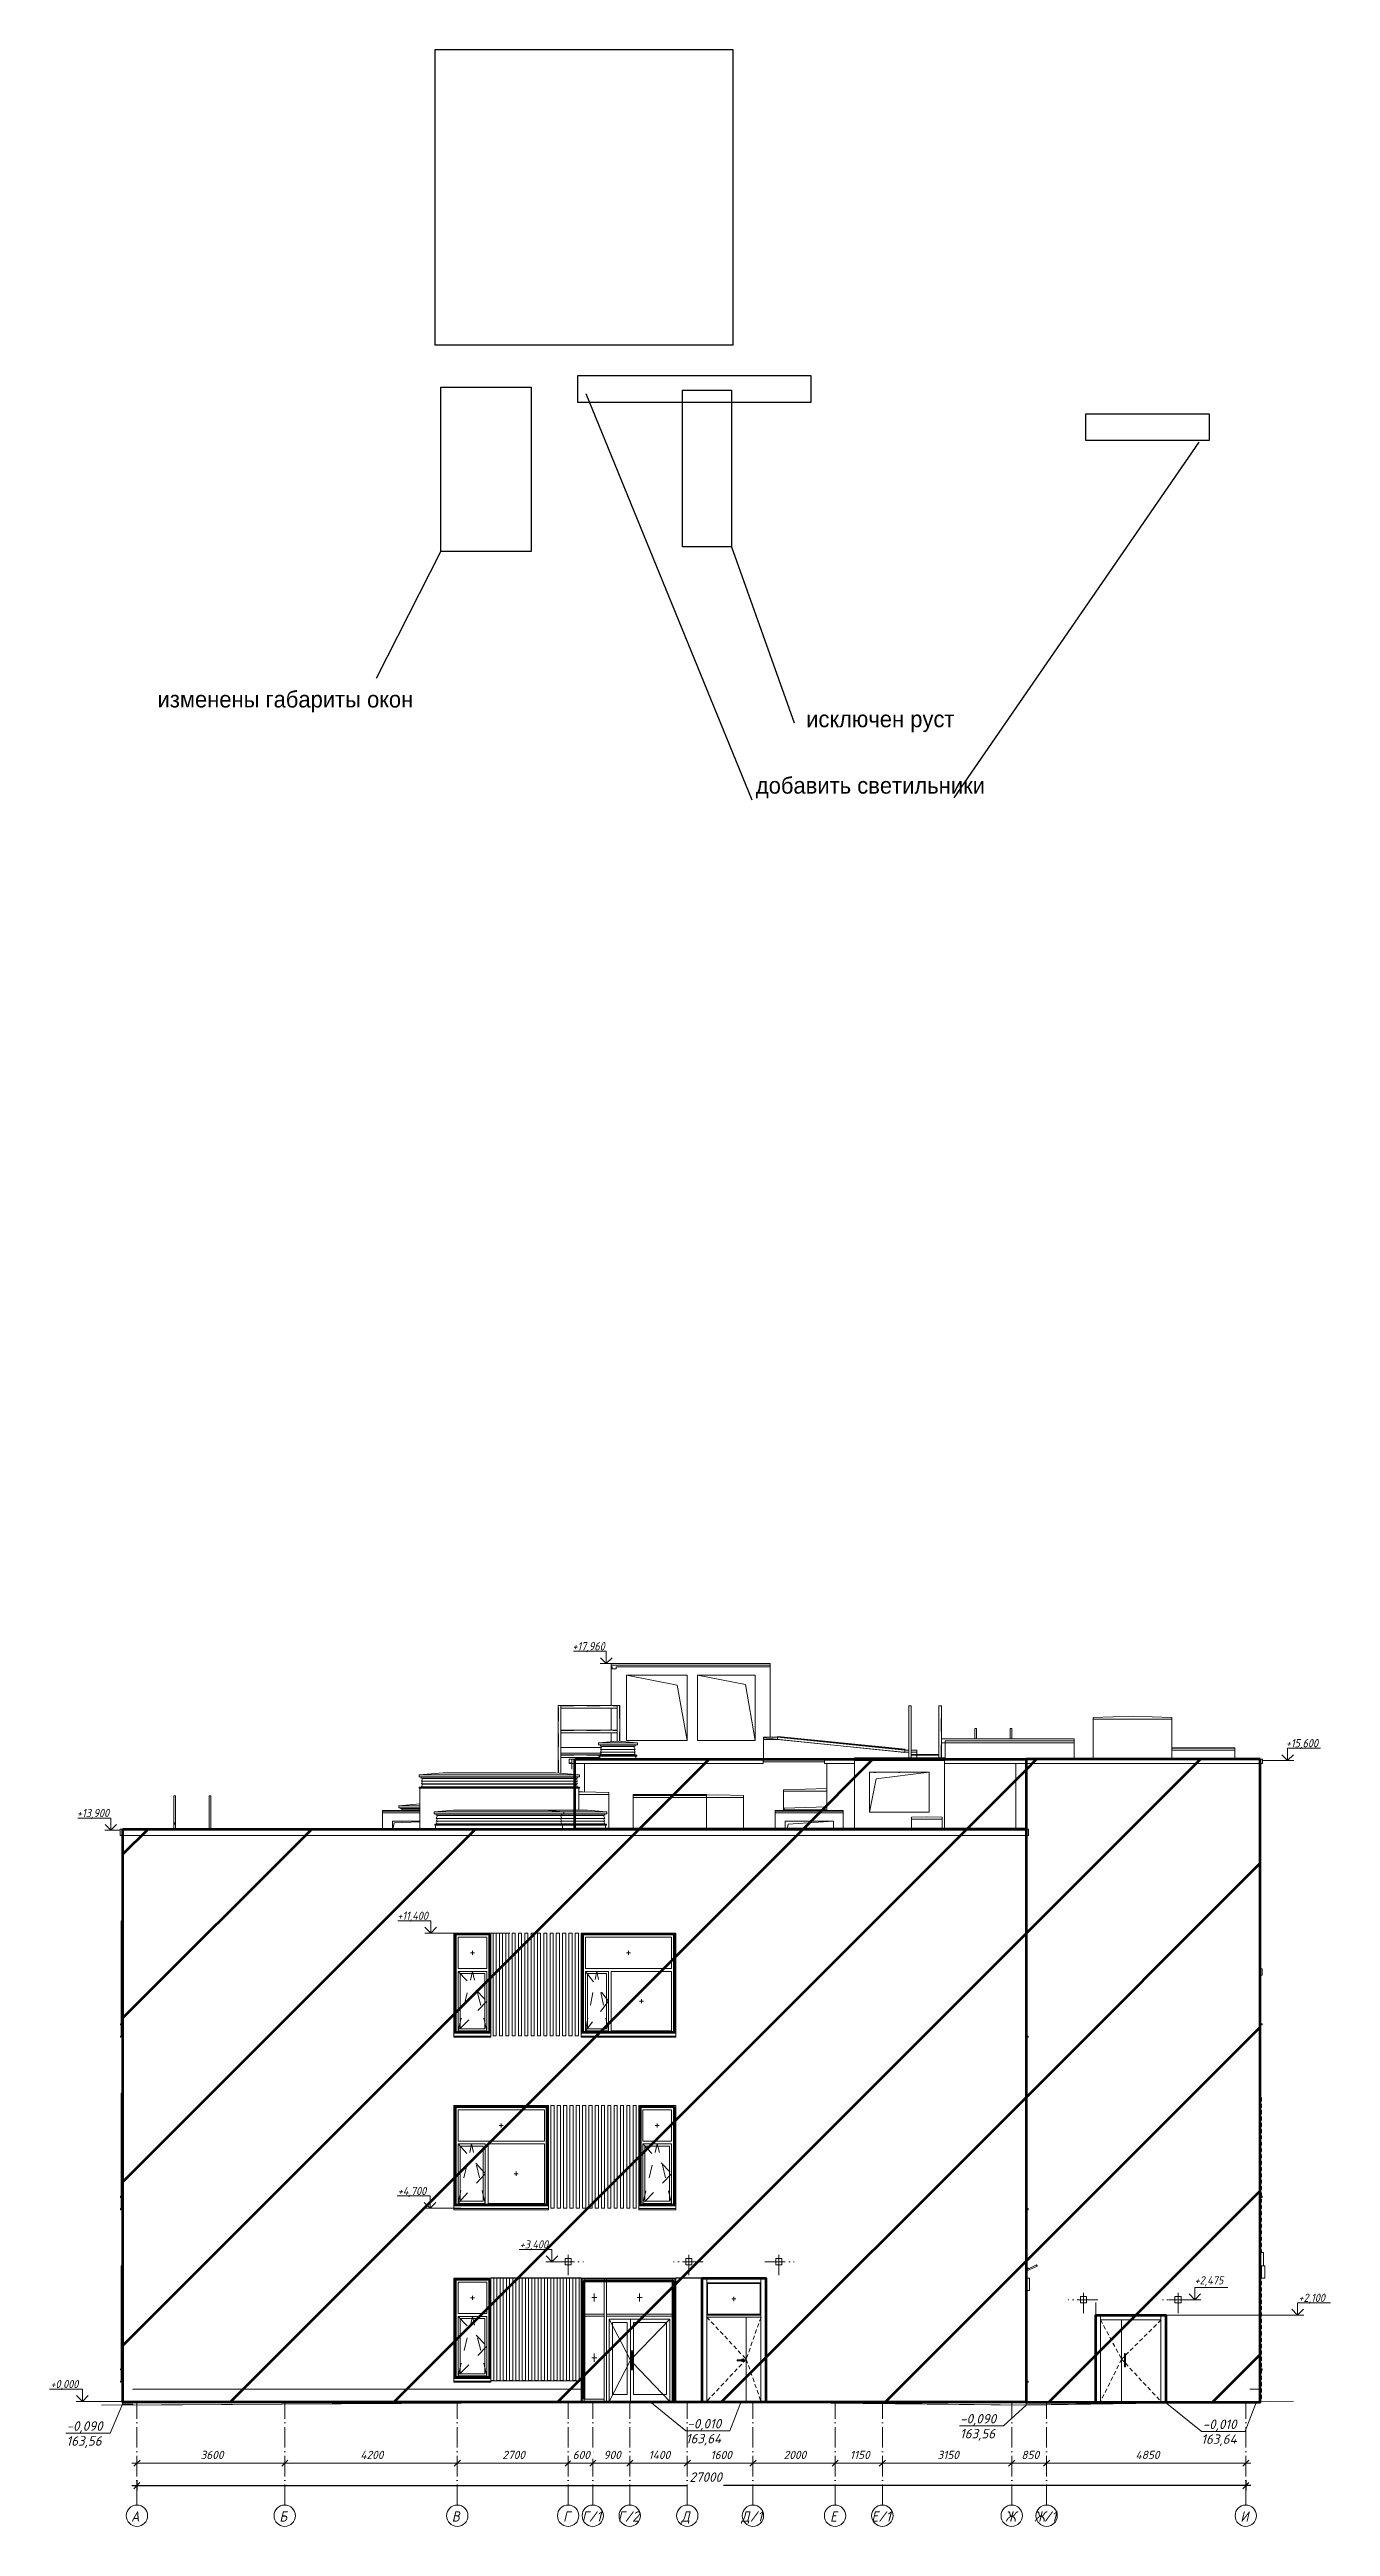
# Model space of a CAD drawing. Header units: millimetres. Extents: x 3914 to 443608, y -156176 to 78197.
# Drawn here: x 348144 to 379334, y -5348 to 54945 of the extents above; entities that cross this region are included whole.
import ezdxf

# ---------------------------------------------------------------- set-up
doc = ezdxf.new("R2010")
doc.units = ezdxf.units.MM
for name, pattern in [('200_ШТРИХ__ш1_п0_6_', [160, 100, -60]), ('50_200_ШТРИХ_1Т_ш5_п1_п1_', [700, 500, -100, 0, -100]), ('Штрих', [635, 317.5, -317.5]), ('Штриховая', [600, 400, -200])]:
    doc.linetypes.add(name, pattern=pattern)
for name, color, linetype, lineweight in [('0) клиннинг', 90, 'Continuous', 60), ('1) Откосы', 102, 'Continuous', 60), ('A-ANNO-DIMS', 7, 'Continuous', 9), ('A-ANNO-NOTE', 7, 'Continuous', 9), ('A-DETL', 7, 'Continuous', 9), ('A-DETL-1', 7, 'Continuous', 13), ('A-DETL-2', 7, 'Continuous', 5), ('A-DETL-CNTR', 7, '50_200_ШТРИХ_1Т_ш5_п1_п1_', 9), ('A-DETL-GENF', 7, 'Continuous', 9), ('A-DOOR', 7, 'Continuous', 9), ('A-DOOR-1', 7, 'Continuous', 5), ('A-DOOR-2', 7, '200_ШТРИХ__ш1_п0_6_', 5), ('A-DOOR-FRAM', 7, 'Continuous', 5), ('A-DOOR-HDLN', 7, 'Штрих', 5), ('A-FLOR', 7, 'Continuous', 9), ('A-GENM', 7, 'Continuous', 9), ('A-GENM-HDLN', 7, 'Штрих', 5), ('A-GLAZ-1', 7, 'Continuous', 5), ('A-GLAZ-2', 7, 'Штрих', 5), ('A-GLAZ-3', 7, 'Штриховая', 5), ('A-GLAZ-CWMG', 7, 'Continuous', 9), ('A-ROOF', 7, 'Continuous', 9), ('A-WALL', 7, 'Continuous', 5), ('G-ANNO-DIMS', 7, 'Continuous', 9), ('G-ANNO-DIMS-1', 7, 'Continuous', 20), ('I-WALL', 7, 'Continuous', 5), ('S-BEAM', 7, 'Continuous', 9), ('Оси', 7, 'Continuous', 9), ('Оси-1', 7, '50_200_ШТРИХ_1Т_ш5_п1_п1_', 9)]:
    doc.layers.add(name, color=color, linetype=linetype, lineweight=lineweight)
doc.styles.add('ISOCPEUR_I', font='isocpeui.ttf', dxfattribs={"height": 250})
doc.styles.add('ISOCPEUR_I_1', font='isocpeui.ttf', dxfattribs={"height": 230})
doc.styles.add('ISOCPEUR_I_2', font='isocpeui.ttf', dxfattribs={"width": 0.9, "height": 250})
doc.dimstyles.new('ISO-2_0_0_9К_Средний_с_подложкой_1', dxfattribs={"dimscale": 304.8, "dimtxt": 199.196235, "dimasz": 0.492126, "dimexe": 0.393701, "dimexo": 0, "dimgap": 0.131234, "dimtad": 1, "dimdec": 0, "dimzin": 0, "dimdsep": 46, "dimtxsty": 'ISOCPEUR_I_1', "dimblk1": 'OBLIQUE', "dimblk2": 'OBLIQUE', "dimsah": 1, "dimcen": 0.09, "dimdle": 0.393701, "dimazin": 0, "dimtfac": 1, "dimtdec": 4, "dimtix": 1, "dimtmove": 2, "dimatfit": 3, "dimfxl": 1, "dimtvp": 1, "dimtfill": 1, "dimtolj": 1, "dimtzin": 0, "dimarcsym": 2})

msp = doc.modelspace()

# ---------------------------------------------------------------- texts
at = {"color": 1, "char_height": 400, "attachment_point": 1}
for s, insert in [('изменены габариты окон', (350774.2, 39329.2)), ('исключен руст', (366568.2, 38849.2)), ('добавить светильники', (365342.2, 37232.2))]:
    msp.add_mtext_dynamic_manual_height_columns(s, width=7085, gutter_width=1, heights=[0], dxfattribs=dict(at, insert=insert))
at = {"layer": 'A-ANNO-NOTE', "style": 'ISOCPEUR_I_2'}
for s, p in [('-0,090', (348559.3, -3019.3)), ('-0,010', (363674.1, -2962.1)), ('-0,090', (370316.1, -2841.8)), ('-0,010', (376223.8, -2975.2)), ('163,56', (348555.3, -3381.4)), ('163,64', (376186.8, -3337.3))]:
    msp.add_text(s, height=230, dxfattribs=at).set_placement(p)
at = {"layer": 'G-ANNO-DIMS', "style": 'ISOCPEUR_I_1', "width": 0.9}
for s, p in [('+17,960', (360876.8, 15978.1)), ('+15,600', (378248.9, 13618.5)), ('+13,900', (348814.8, 11918.5)), ('+11,400', (356613.6, 9418.5)), ('+4,700', (356623.6, 2718.5)), ('+3,400', (359590.7, 1418.5)), ('+2,475', (376024.6, 543)), ('+2,100', (378555.5, 118.5)), ('+0,000', (348167.6, -1981.5))]:
    msp.add_text(s, height=200, dxfattribs=at).set_placement(p)
at = {"layer": 'Оси', "char_height": 250, "attachment_point": 1, "style": 'ISOCPEUR_I'}
for s, insert, width in [('\\fISOCPEUR|b0|i1|c204|p34|;\\W.9;А', (350129.8, -4979.2), 252.532), ('\\fISOCPEUR|b0|i1|c204|p34|;\\W.9;Б', (353741.5, -4979.2), 223.671), ('\\fISOCPEUR|b0|i1|c204|p34|;\\W.9;В', (357941.5, -4979.2), 223.671), ('\\fISOCPEUR|b0|i1|c204|p34|;\\W.9;Г', (360650.5, -4979.2), 202.025), ('\\fISOCPEUR|b0|i1|c204|p34|;\\W.9;Г', (361107.9, -4979.2), 202.025), ('/1', (361274.6, -4979.2), 346.329), ('\\fISOCPEUR|b0|i1|c204|p34|;\\W.9;Г', (361984, -4979.2), 202.025), ('/2', (362150.7, -4979.2), 404.05), ('\\fISOCPEUR|b0|i1|c204|p34|;\\W.9;Д', (363529.8, -4979.2), 252.532), ('\\fISOCPEUR|b0|i1|c204|p34|;\\W.9;Д', (364986.7, -4979.2), 252.532), ('/1', (365195.1, -4979.2), 346.329), ('\\fISOCPEUR|b0|i1|c204|p34|;\\W.9;Е', (367150.5, -4979.2), 202.025), ('\\fISOCPEUR|b0|i1|c204|p34|;\\W.9;Е', (368157.9, -4979.2), 202.025), ('/1', (368324.6, -4979.2), 346.329), ('\\fISOCPEUR|b0|i1|c204|p34|;\\W.9;Ж', (371417.7, -4979.2), 281.392), ('\\fISOCPEUR|b0|i1|c204|p34|;\\W.9;Ж', (372125, -4979.2), 281.392), ('/1', (372357.2, -4979.2), 346.329), ('\\fISOCPEUR|b0|i1|c204|p34|;\\W.9;И', (377141.5, -4979.2), 223.671)]:
    msp.add_mtext(s, dxfattribs=dict(at, insert=insert, width=width))

# ---------------------------------------------------------------- blocks, each defined once
blk = doc.blocks.new('Ось сетки - Круг_Ø6_00__ISO-2_5_0_9K_ кружки поменьше-23056867-АР2_Фасад А-___')
at = {"layer": 'Оси'}
blk.add_circle((0, -2785), 260, dxfattribs=at)
blk = doc.blocks.new('_Oblique')
at = {"color": 0, "linetype": 'ByBlock', "lineweight": -2}
blk.add_line((-0.5, -0.5), (0.5, 0.5), dxfattribs=at)
blk = doc.blocks.new('*D980')
at = {"layer": 'A-ANNO-DIMS', "color": 0, "lineweight": -2, "transparency": 16777216}
for p, q in [((350152, -4353), (363654, -4353)), ((350272, -4247), (350272, -4473)), ((377392, -4353), (364556, -4353)), ((377272, -4247), (377272, -4473))]:
    blk.add_line(p, q, dxfattribs=at)
at = {"layer": 'Defpoints', "color": 0, "transparency": 16777216}
for p in [(350272, -4247), (377272, -4247), (377272, -4353)]:
    blk.add_point(p, dxfattribs=at)
at = {"layer": 'A-ANNO-DIMS', "color": 0, "lineweight": -2, "transparency": 16777216, "xscale": 150, "yscale": 150, "zscale": 150, "rotation": 180}
blk.add_blockref('_Oblique', (350272, -4353), dxfattribs=at)
at = {"layer": 'A-ANNO-DIMS', "color": 0, "lineweight": -2, "transparency": 16777216, "xscale": 150, "yscale": 150, "zscale": 150}
blk.add_blockref('_Oblique', (377272, -4353), dxfattribs=at)
at = {"layer": 'A-ANNO-DIMS', "color": 0, "transparency": 16777216, "insert": (363726, -4032), "char_height": 230, "width": 758.48, "attachment_point": 1, "line_spacing_factor": 1.149209, "style": 'ISOCPEUR_I_1', "bg_fill": 3, "box_fill_scale": 1.1, "bg_fill_color": 256, "bg_fill_true_color": 13158600, "bg_fill_transparency": 0}
blk.add_mtext('\\A1;27000', dxfattribs=at)

# ---------------------------------------------------------------- hatches: boundary and pattern name
at = {"layer": '0) клиннинг'}
h = msp.add_hatch(dxfattribs=at)
h.set_pattern_fill('ANSI31', color=256, scale=888)
h.paths.add_polyline_path([(360936, 13327.1), (371921.8, 13327.1), (371921.8, 11627.2), (360936, 11627.2)])
h = msp.add_hatch(dxfattribs=at)
h.set_pattern_fill('ANSI31', color=256, scale=888)
h.paths.add_polyline_path([(377622.2, 13327.1), (371921.8, 13327.1), (371921.8, 11627.2), (371922.2, 11627.2), (371921.8, -2323.8), (377622.2, -2323.8)])
h = msp.add_hatch(dxfattribs=at)
h.set_pattern_fill('ANSI31', color=256, scale=888)
h.paths.add_polyline_path([(371921.8, 11627.2), (349933, 11627.2), (349932.6, -2323.8), (371921.8, -2323.8)])
at = {"layer": 'A-GENM'}
for points in [[(372002.2, 404.2), (372002.8, 404.2), (372002.2, 690.2)], [(377732.2, 704.2), (377732.8, 704.2), (377732.2, 889.2)], [(377734, 813), (377734, 825.5), (377732.8, 825.5), (377732.8, 813)], [(377734, 810.5), (377734, 813), (377732.8, 813), (377732.8, 810.5)], [(377734, 805.8), (377734, 810.5), (377732.8, 810.5), (377732.8, 805.8)], [(377734, 801.7), (377734, 805.8), (377732.8, 805.8), (377732.8, 801.7)], [(377734, 759.7), (377734, 760.2), (377732.8, 759.7)], [(377734, 754.5), (377734, 759.7), (377732.8, 759.7), (377732.8, 754.5)], [(377734, 748.1), (377734, 754.5), (377732.8, 754.5), (377732.8, 748.1)], [(377732.8, 742.4), (377734, 742.4), (377734, 748.1), (377732.8, 748.1), (377732.8, 745.6)], [(377734, 738.3), (377734, 742.4), (377732.8, 742.4), (377732.8, 738.3)], [(372004, 520.9), (372004, 525.1), (372002.8, 525.1), (372002.8, 520.9)], [(372004, 513.7), (372004, 517.9), (372002.8, 517.9), (372002.8, 513.7)], [(372004, 513), (372004, 513.7), (372002.8, 513)], [(372004, 511.8), (372004, 513), (372002.8, 513), (372002.8, 511.8)], [(372004, 507.7), (372004, 511.8), (372002.8, 511.8), (372002.8, 507.7)], [(372004, 502.3), (372004, 506.4), (372002.8, 506.4), (372002.8, 502.3)], [(372004, 458), (372004, 461.1), (372002.8, 461.1), (372002.8, 458)], [(372004, 442.4), (372004, 458), (372002.8, 458), (372002.8, 442.4)], [(372004, 438.3), (372004, 442.4), (372002.8, 442.4), (372002.8, 438.3)]]:
    msp.add_hatch(color=256, dxfattribs=at).paths.add_polyline_path(points, flags=0)
h = msp.add_hatch(color=256, dxfattribs=at)
h.paths.add_polyline_path([(372004, 517.9), (372004, 520.9), (372002.8, 520.9), (372002.8, 517.9)], flags=0)
h.paths.add_polyline_path([(372004, 525.1), (372004, 526.2), (372002.8, 525.1)], flags=0)

# ---------------------------------------------------------------- linework, layer by layer
at = {"color": 1}
for p, q in [((357533.9, 54945.2), (364785.2, 54945.2)), ((357533.9, 47751.2), (357533.9, 54945.2)), ((364785.2, 54945.2), (364785.2, 47751.2)), ((364785.2, 47751.2), (357533.9, 47751.2)), ((357668.2, 46728.2), (359872.2, 46728.2)), ((357668.2, 42728.2), (357668.2, 46728.2)), ((359872.2, 46728.2), (359872.2, 42728.2)), ((361009.2, 47007.2), (366685.2, 47007.2)), ((361009.2, 46351.2), (361009.2, 47007.2)), ((361203.2, 46570.2), (365242.2, 36685.2)), ((363557.2, 46652.2), (364748.2, 46652.2)), ((363557.2, 42839.2), (363557.2, 46652.2)), ((364748.2, 46652.2), (364748.2, 42839.2)), ((366685.2, 47007.2), (366685.2, 46351.2)), ((366685.2, 46351.2), (361009.2, 46351.2)), ((373376.2, 46074.2), (376383.2, 46074.2)), ((373376.2, 45430.2), (373376.2, 46074.2)), ((376383.2, 46074.2), (376383.2, 45430.2)), ((376128.2, 45389.7), (370164.2, 36729.2)), ((376383.2, 45430.2), (373376.2, 45430.2)), ((364748.2, 42839.2), (363557.2, 42839.2)), ((364748.2, 42839.2), (366276.2, 38557.2)), ((356102.2, 39644.2), (357668.2, 42728.2)), ((359872.2, 42728.2), (357668.2, 42728.2))]:
    msp.add_line(p, q, dxfattribs=at)
at = {"layer": '0) клиннинг'}
for points in [[(360936, 13327.1), (371921.8, 13327.1), (371921.8, 11627.2), (360936, 11627.2)], [(377622.2, 13327.1), (371921.8, 13327.1), (371921.8, -2323.8), (377622.2, -2323.8)], [(349933, 11627.2), (371922.2, 11627.2), (371921.8, -2323.8), (349932.6, -2323.8)]]:
    msp.add_lwpolyline(points, close=True, dxfattribs=at)
at = {"layer": '1) Откосы'}
for points in [[(358862.2, 9067.2), (358022.2, 9067.2), (358022.2, 6682.2), (358862.2, 6682.2)], [(361122.2, 6682.2), (363362.2, 6682.2), (363362.2, 9067.2), (361122.2, 9067.2)], [(358022.2, 2482.2), (360262.2, 2482.2), (360262.2, 4867.2), (358022.2, 4867.2)], [(363362.2, 4867.2), (362522.2, 4867.2), (362522.2, 2482.2), (363362.2, 2482.2)], [(358862.2, 667.2), (358022.2, 667.2), (358022.2, -1717.8), (358862.2, -1717.8)]]:
    msp.add_lwpolyline(points, close=True, dxfattribs=at)
for points in [[(361162.2, -2252.8), (361162.2, 627.2), (363322.2, 627.2), (363322.2, -2312.8)], [(364032.2, -2302.8), (364032.2, 697.2), (365582.2, 697.2), (365582.2, -2302.8)], [(373622.2, -2302.8), (373622.2, -202.8), (375322.2, -202.8), (375322.2, -2302.8)]]:
    msp.add_lwpolyline(points, dxfattribs=at)
at = {"layer": 'A-ANNO-DIMS'}
for p, q in [((350152.2, -3807.5), (353872.2, -3807.5)), ((350272.2, -3701.5), (350272.2, -3927.5)), ((350272.2, -3807.5), (350272.2, -3701.5)), ((353872.2, -3701.5), (353872.2, -3927.5)), ((353872.2, -3807.5), (353872.2, -3701.5)), ((353872.2, -3701.5), (353872.2, -3927.5)), ((353872.2, -3807.5), (353872.2, -3701.5)), ((353872.2, -3807.5), (358072.2, -3807.5)), ((358072.2, -3701.5), (358072.2, -3927.5)), ((358072.2, -3807.5), (358072.2, -3701.5)), ((358072.2, -3701.5), (358072.2, -3927.5)), ((358072.2, -3807.5), (358072.2, -3701.5)), ((358072.2, -3807.5), (360772.2, -3807.5)), ((360772.2, -3701.5), (360772.2, -3927.5)), ((360772.2, -3807.5), (360772.2, -3701.5)), ((360772.2, -3701.5), (360772.2, -3927.5)), ((360772.2, -3807.5), (360772.2, -3701.5)), ((360772.2, -3807.5), (361372.2, -3807.5)), ((361372.2, -3701.5), (361372.2, -3927.5)), ((361372.2, -3807.5), (361372.2, -3701.5)), ((362272.2, -3701.5), (362272.2, -3927.5)), ((362272.2, -3807.5), (362272.2, -3701.5)), ((363672.2, -3701.5), (363672.2, -3927.5)), ((363672.2, -3807.5), (363672.2, -3701.5)), ((363672.2, -3701.5), (363672.2, -3927.5)), ((363672.2, -3807.5), (363672.2, -3701.5)), ((363672.2, -3807.5), (365272.2, -3807.5)), ((365272.2, -3701.5), (365272.2, -3927.5)), ((365272.2, -3807.5), (365272.2, -3701.5)), ((365272.2, -3701.5), (365272.2, -3927.5)), ((365272.2, -3807.5), (365272.2, -3701.5)), ((365272.2, -3807.5), (367272.2, -3807.5)), ((367272.2, -3701.5), (367272.2, -3927.5)), ((367272.2, -3807.5), (367272.2, -3701.5)), ((367272.2, -3701.5), (367272.2, -3927.5)), ((367272.2, -3807.5), (367272.2, -3701.5)), ((367272.2, -3807.5), (368422.2, -3807.5)), ((368422.2, -3701.5), (368422.2, -3927.5)), ((368422.2, -3807.5), (368422.2, -3701.5)), ((371572.2, -3701.5), (371572.2, -3927.5)), ((371572.2, -3807.5), (371572.2, -3701.5)), ((371572.2, -3701.5), (371572.2, -3927.5)), ((371572.2, -3807.5), (371572.2, -3701.5)), ((371572.2, -3807.5), (372422.2, -3807.5)), ((372422.2, -3701.5), (372422.2, -3927.5)), ((372422.2, -3807.5), (372422.2, -3701.5)), ((377272.2, -3701.5), (377272.2, -3927.5)), ((377272.2, -3807.5), (377272.2, -3701.5))]:
    msp.add_line(p, q, dxfattribs=at)
at = {"layer": 'A-ANNO-DIMS', "lineweight": 20}
for p, q in [((350272.2, -3807.5), (350197.2, -3882.5)), ((350272.2, -3807.5), (350347.2, -3732.5)), ((353872.2, -3807.5), (353797.2, -3882.5)), ((353872.2, -3807.5), (353797.2, -3882.5)), ((353872.2, -3807.5), (353947.2, -3732.5)), ((353872.2, -3807.5), (353947.2, -3732.5)), ((358072.2, -3807.5), (357997.2, -3882.5)), ((358072.2, -3807.5), (357997.2, -3882.5)), ((358072.2, -3807.5), (358147.2, -3732.5)), ((358072.2, -3807.5), (358147.2, -3732.5)), ((360772.2, -3807.5), (360697.2, -3882.5)), ((360772.2, -3807.5), (360697.2, -3882.5)), ((360772.2, -3807.5), (360847.2, -3732.5)), ((360772.2, -3807.5), (360847.2, -3732.5)), ((361372.2, -3807.5), (361297.2, -3882.5)), ((361372.2, -3807.5), (361447.2, -3732.5)), ((362272.2, -3807.5), (362197.2, -3882.5)), ((362272.2, -3807.5), (362347.2, -3732.5)), ((363672.2, -3807.5), (363597.2, -3882.5)), ((363672.2, -3807.5), (363747.2, -3732.5)), ((363672.2, -3807.5), (363747.2, -3732.5)), ((365272.2, -3807.5), (365197.2, -3882.5)), ((365272.2, -3807.5), (365197.2, -3882.5)), ((365272.2, -3807.5), (365347.2, -3732.5)), ((365272.2, -3807.5), (365347.2, -3732.5)), ((367272.2, -3807.5), (367197.2, -3882.5)), ((367272.2, -3807.5), (367197.2, -3882.5)), ((367272.2, -3807.5), (367347.2, -3732.5)), ((367272.2, -3807.5), (367347.2, -3732.5)), ((368422.2, -3807.5), (368347.2, -3882.5)), ((368422.2, -3807.5), (368497.2, -3732.5)), ((371572.2, -3807.5), (371497.2, -3882.5)), ((371572.2, -3807.5), (371497.2, -3882.5)), ((371572.2, -3807.5), (371647.2, -3732.5)), ((371572.2, -3807.5), (371647.2, -3732.5)), ((372422.2, -3807.5), (372347.2, -3882.5)), ((372422.2, -3807.5), (372497.2, -3732.5)), ((377272.2, -3807.5), (377197.2, -3882.5)), ((377272.2, -3807.5), (377347.2, -3732.5))]:
    msp.add_line(p, q, dxfattribs=at)
at = {"layer": 'A-ANNO-NOTE'}
for p, q in [((349925.7, -2358.3), (349618.1, -3074.9)), ((362760.6, -2307.3), (363635.1, -3017.7)), ((364986.2, -2303.2), (364709.9, -3017.7)), ((371923.2, -2393.8), (371374.9, -2897.4)), ((375310.3, -2320.4), (376184.8, -3030.8)), ((377535.9, -2316.3), (377259.6, -3030.8)), ((371374.9, -2900.5), (370300.1, -2900.5)), ((349618.1, -3078), (348543.3, -3078)), ((364709.9, -3020.8), (363635.1, -3020.8)), ((377259.6, -3033.9), (376184.8, -3033.9))]:
    msp.add_line(p, q, dxfattribs=at)
at = {"layer": 'A-DETL'}
msp.add_line((373622.2, -459.8), (373622.2, 100.2), dxfattribs=at)
at = {"layer": 'A-DETL-1'}
for p, q in [((377680, 13297.2), (378040, 13297.2)), ((349862.2, 11597.2), (349812.2, 11597.2)), ((360697.2, 1172.2), (360697.2, 1022.2)), ((360847.2, 1172.2), (360697.2, 1172.2)), ((360697.2, 1022.2), (360847.2, 1022.2)), ((360847.2, 1022.2), (360847.2, 1172.2)), ((363787.2, 1172.2), (363637.2, 1172.2)), ((363637.2, 1172.2), (363637.2, 1022.2)), ((363637.2, 1022.2), (363787.2, 1022.2)), ((363787.2, 1022.2), (363787.2, 1172.2)), ((365827.2, 1172.2), (365827.2, 1022.2)), ((365977.2, 1172.2), (365827.2, 1172.2)), ((365827.2, 1022.2), (365977.2, 1022.2)), ((365977.2, 1022.2), (365977.2, 1172.2)), ((373397.2, 246.7), (373247.2, 246.7)), ((373247.2, 246.7), (373247.2, 96.7)), ((373247.2, 96.7), (373397.2, 96.7)), ((373397.2, 96.7), (373397.2, 246.7)), ((375697.2, 246.7), (375547.2, 246.7)), ((375547.2, 246.7), (375547.2, 96.7)), ((375547.2, 96.7), (375697.2, 96.7)), ((375697.2, 96.7), (375697.2, 246.7)), ((361090.1, -2328), (349413.4, -2397.8)), ((365619.5, -2328), (361090.1, -2328)), ((371852.2, -2397.8), (365619.5, -2328)), ((378434.9, -2300.1), (371852.2, -2397.8))]:
    msp.add_line(p, q, dxfattribs=at)
at = {"layer": 'A-DETL-2'}
msp.add_line((361822.2, 15656.8), (361662.2, 15656.8), dxfattribs=at)
at = {"layer": 'A-DETL-CNTR'}
for p, q in [((360772.2, 767.2), (360772.2, 1407.2)), ((363712.2, 767.2), (363712.2, 1407.2)), ((365902.2, 767.2), (365902.2, 1407.2)), ((360428.1, 1097.2), (361148.1, 1097.2)), ((364056.4, 1097.2), (363336.4, 1097.2)), ((365558.1, 1097.2), (366278.1, 1097.2)), ((373666.4, 171.7), (372946.4, 171.7)), ((373322.2, -158.3), (373322.2, 481.7)), ((375966.4, 171.7), (375246.4, 171.7)), ((375622.2, -158.3), (375622.2, 481.7))]:
    msp.add_line(p, q, dxfattribs=at)
at = {"layer": 'A-DETL-GENF'}
for p, q in [((360862.2, 13082.2), (360862.2, 13227.2)), ((360862.2, 13227.2), (360862.2, 13082.2)), ((360862.2, 13082.2), (360862.2, 13227.2)), ((360862.2, 13227.2), (360862.2, 13082.2))]:
    msp.add_line(p, q, dxfattribs=at)
at = {"layer": 'A-DOOR'}
for p, q in [((364147.2, 582.2), (364147.2, -202.8)), ((365467.2, 582.2), (364147.2, 582.2)), ((364167.2, 562.2), (365447.2, 562.2)), ((364167.2, -182.8), (364167.2, 562.2)), ((365447.2, 562.2), (365447.2, -182.8)), ((365467.2, -202.8), (365467.2, 582.2)), ((364147.2, -202.8), (365467.2, -202.8)), ((365447.2, -182.8), (364167.2, -182.8)), ((374314.7, -1152.8), (374314.7, -1452.8)), ((374314.7, -1152.8), (374314.7, -1452.8)), ((374339.7, -1452.8), (374339.7, -1152.8)), ((374339.7, -1452.8), (374339.7, -1152.8)), ((364897.2, -1292.8), (365027.2, -1292.8)), ((365027.2, -1312.8), (364897.2, -1312.8)), ((365027.2, -1292.8), (364993.7, -1292.8)), ((364993.7, -1312.8), (365027.2, -1312.8))]:
    msp.add_line(p, q, dxfattribs=at)
for centre, radius, start, end in [((374327.2, -1152.8), 12.5, 0, 180), ((364897.2, -1302.8), 10, 90, 270), ((365027.2, -1302.8), 35, 0, 163.39845), ((365027.2, -1302.8), 35, 196.60155, 0), ((365027.2, -1302.8), 10, 270, 90), ((365027.2, -1302.8), 10, 270, 90), ((374327.2, -1452.8), 12.5, 180, 0)]:
    msp.add_arc(centre, radius, start, end, dxfattribs=at)
for points, knots in [([(374314.7, -1152.8), (374314.7, -1152.5), (374314.7, -1152), (374314.8, -1151.2), (374315, -1150.4), (374315.1, -1149.6), (374315.4, -1148.8), (374315.7, -1148), (374316, -1147.3), (374316.4, -1146.5), (374316.8, -1145.9), (374317.5, -1145), (374318.2, -1144.1), (374319, -1143.4), (374319.8, -1142.7), (374321, -1141.9), (374322.4, -1141.2), (374324.5, -1140.5), (374326.1, -1140.3), (374327.2, -1140.3)], [0.5, 0.5, 0.5, 0.5, 0.52083333, 0.54166667, 0.5625, 0.58333333, 0.60416667, 0.625, 0.64583333, 0.66666667, 0.6875, 0.70833333, 0.75, 0.77083333, 0.79166667, 0.83333333, 0.875, 0.91666667, 1, 1, 1, 1]), ([(374330.5, -1140.7), (374331, -1140.9), (374332, -1141.2), (374333.5, -1141.9), (374334.6, -1142.7), (374335.5, -1143.4), (374335.9, -1143.8), (374336.1, -1144)], [0.08333333, 0.08333333, 0.08333333, 0.08333333, 0.125, 0.16666667, 0.20833333, 0.22916667, 0.25, 0.25, 0.25, 0.25]), ([(374327.2, -1465.3), (374326.1, -1465.3), (374324.5, -1465.1), (374322.4, -1464.4), (374321, -1463.7), (374319.8, -1462.9), (374319, -1462.2), (374318.2, -1461.5), (374317.5, -1460.6), (374316.8, -1459.7), (374316.4, -1459.1), (374316, -1458.3), (374315.7, -1457.6), (374315.4, -1456.8), (374315.1, -1456), (374315, -1455.2), (374314.8, -1454.4), (374314.7, -1453.6), (374314.7, -1453.1), (374314.7, -1452.8)], [-1, -1, -1, -1, -0.91666667, -0.875, -0.83333333, -0.79166667, -0.77083333, -0.75, -0.70833333, -0.6875, -0.66666667, -0.64583333, -0.625, -0.60416667, -0.58333333, -0.5625, -0.54166667, -0.52083333, -0.5, -0.5, -0.5, -0.5]), ([(374327.2, -1465.3), (374328.3, -1465.3), (374329.9, -1465.1), (374332, -1464.4), (374333.5, -1463.7), (374334.6, -1462.9), (374335.5, -1462.2), (374336.3, -1461.5), (374337.2, -1460.4), (374337.9, -1459.3), (374338.4, -1458.3), (374338.8, -1457.6), (374339.1, -1456.8), (374339.3, -1456), (374339.5, -1455.2), (374339.6, -1454.4), (374339.7, -1453.6), (374339.7, -1453.1), (374339.7, -1452.8)], [0, 0, 0, 0, 0.08333333, 0.125, 0.16666667, 0.20833333, 0.22916667, 0.25, 0.29166667, 0.33333333, 0.35416667, 0.375, 0.39583333, 0.41666667, 0.4375, 0.45833333, 0.47916667, 0.5, 0.5, 0.5, 0.5])]:
    msp.add_open_spline(points, degree=3, knots=knots, dxfattribs=at)
msp.add_open_spline([(374338, -1146.6), (374338.2, -1146.8), (374338.4, -1147.3), (374338.8, -1148), (374339.1, -1148.8), (374339.3, -1149.6), (374339.5, -1150.4), (374339.6, -1151.2), (374339.7, -1152), (374339.7, -1152.5), (374339.7, -1152.8)], degree=3, dxfattribs=at)
at = {"layer": 'A-DOOR-1'}
for p, q in [((361774.2, -2302.8), (361774.2, -299.8)), ((362287.2, -299.8), (361774.2, -299.8)), ((361774.2, -299.8), (362287.2, -1301.3)), ((361854.2, -379.8), (361854.2, -2132.8)), ((361854.2, -379.8), (362207.2, -379.8)), ((362207.2, -2132.8), (362207.2, -379.8)), ((362287.2, -299.8), (362287.2, -2302.8)), ((363250.2, -299.8), (362287.2, -299.8)), ((362287.2, -2302.8), (362287.2, -299.8)), ((363250.2, -299.8), (362342, -1244.3)), ((362367.2, -2132.8), (362367.2, -379.8)), ((362367.2, -379.8), (363170.2, -379.8)), ((363170.2, -379.8), (363170.2, -2132.8)), ((363250.2, -299.8), (363250.2, -2302.8)), ((365107.2, -252.8), (364147.2, -252.8)), ((364147.2, -2302.8), (364147.2, -252.8)), ((365107.2, -252.8), (365107.2, -2302.8)), ((365467.2, -252.8), (365107.2, -252.8)), ((365107.2, -252.8), (365107.2, -2302.8)), ((365467.2, -2302.8), (365467.2, -252.8)), ((374247.2, -317.8), (373737.2, -317.8)), ((373737.2, -317.8), (373737.2, -2302.8)), ((375207.2, -317.8), (374247.2, -317.8)), ((374247.2, -2302.8), (374247.2, -317.8)), ((374247.2, -2302.8), (374247.2, -317.8)), ((375207.2, -317.8), (375207.2, -2302.8)), ((362307.2, -1075.3), (362307.2, -1102.8)), ((362347.2, -1075.3), (362307.2, -1075.3)), ((362347.2, -1102.8), (362307.2, -1102.8)), ((362307.2, -1102.8), (362307.2, -1125.3)), ((362307.2, -1125.3), (362312.2, -1125.3)), ((362312.2, -1102.8), (362312.2, -1502.8)), ((362342.2, -1502.8), (362342.2, -1102.8)), ((362342.2, -1125.3), (362347.2, -1125.3)), ((362347.2, -1102.8), (362347.2, -1075.3)), ((362347.2, -1125.3), (362347.2, -1102.8)), ((362287.2, -1301.3), (361774.2, -2302.8)), ((362312.4, -1275.1), (362287.2, -1301.3)), ((362287.2, -1301.3), (362312.2, -1327.3)), ((362307.2, -1505.3), (362307.2, -1482.8)), ((362307.2, -1482.8), (362312.2, -1482.8)), ((362307.2, -1505.3), (362307.2, -1532.8)), ((362307.2, -1505.3), (362347.2, -1505.3)), ((362347.2, -1532.8), (362307.2, -1532.8)), ((362342.2, -1502.8), (362312.2, -1502.8)), ((362342.2, -1358.5), (363250.2, -2302.8)), ((362342.2, -1482.8), (362347.2, -1482.8)), ((362347.2, -1482.8), (362347.2, -1505.3)), ((362347.2, -1532.8), (362347.2, -1505.3)), ((361854.2, -2132.8), (362207.2, -2132.8)), ((363170.2, -2132.8), (362367.2, -2132.8))]:
    msp.add_line(p, q, dxfattribs=at)
at = {"layer": 'A-DOOR-2'}
for p, q in [((364145.8, -252.8), (365107.2, -1277.8)), ((365468.6, -252.8), (365107.2, -1277.8)), ((373735.8, -317.8), (374247.2, -1277.8)), ((375208.6, -317.8), (374339.7, -1185.4)), ((365107.2, -1277.8), (364147.2, -2302.8)), ((365107.2, -1277.8), (365467.2, -2302.8)), ((374247.2, -1277.8), (373737.2, -2302.8)), ((374314.7, -1210.4), (374247.2, -1277.8)), ((374247.2, -1277.8), (374314.7, -1349.9)), ((374339.7, -1376.6), (375207.2, -2302.8))]:
    msp.add_line(p, q, dxfattribs=at)
at = {"layer": 'A-DOOR-FRAM'}
for p, q in [((364147.2, 582.2), (364147.2, 697.2)), ((364147.2, 697.2), (364147.2, -2302.8)), ((365467.2, 697.2), (365467.2, 582.2)), ((365467.2, 697.2), (365467.2, -2302.8)), ((365467.2, 582.2), (364147.2, 582.2)), ((365467.2, -202.8), (364147.2, -202.8)), ((364147.2, -202.8), (364147.2, -252.8)), ((364147.2, -252.8), (365467.2, -252.8)), ((365467.2, -252.8), (365467.2, -202.8)), ((373737.2, -317.8), (373737.2, -202.8)), ((373737.2, -202.8), (373737.2, -2302.8)), ((375207.2, -317.8), (373737.2, -317.8)), ((375207.2, -202.8), (375207.2, -317.8)), ((375207.2, -202.8), (375207.2, -2302.8))]:
    msp.add_line(p, q, dxfattribs=at)
at = {"layer": 'A-DOOR-HDLN'}
for p, q in [((365582.2, 697.2), (364032.2, 697.2)), ((364032.2, -2302.8), (364032.2, 697.2)), ((365582.2, 697.2), (364032.2, 697.2)), ((364032.2, -2302.8), (364032.2, 697.2)), ((365582.2, -2302.8), (365582.2, 697.2)), ((365582.2, -2302.8), (365582.2, 697.2)), ((375322.2, -202.8), (373622.2, -202.8)), ((373622.2, -2302.8), (373622.2, -202.8)), ((375322.2, -202.8), (373622.2, -202.8)), ((373622.2, -2302.8), (373622.2, -202.8)), ((375322.2, -2302.8), (375322.2, -202.8)), ((375322.2, -2302.8), (375322.2, -202.8))]:
    msp.add_line(p, q, dxfattribs=at)
at = {"layer": 'A-FLOR'}
for p, q in [((365532.2, 13862.2), (365867.2, 13862.2)), ((365532.2, 13862.2), (365532.2, 13812.2)), ((365867.2, 13812.2), (365532.2, 13812.2)), ((365867.2, 13862.2), (365867.2, 13812.1)), ((368969.2, 13547.2), (365867.2, 13862.2)), ((365867.2, 13812.1), (368940.5, 13497.2)), ((369064.4, 13497.2), (368940.5, 13497.2)), ((368969.2, 13547.2), (369064.4, 13547.2)), ((368969.2, 13547.2), (368969.2, 13497.2)), ((369127.4, 13547.2), (369262.2, 13547.2)), ((369262.2, 13497.2), (369127.4, 13497.2)), ((369262.2, 13547.2), (369262.2, 13497.2)), ((361092.2, -2322.8), (361092.2, -2328)), ((363392.2, -2312.8), (363392.2, -2328)), ((364032.2, -2312.8), (364032.2, -2328)), ((365582.2, -2312.8), (365582.2, -2328)), ((371782.2, -2392.4), (371782.2, -2397))]:
    msp.add_line(p, q, dxfattribs=at)
at = {"layer": 'A-GENM'}
for p, q in [((360532.2, 14634.2), (360595.2, 14634.2)), ((360532.2, 14634.2), (360532.2, 12992.7)), ((360595.2, 12987.2), (360595.2, 14634.2)), ((361969.2, 14634.2), (360595.2, 14634.2)), ((360595.2, 14571.2), (361969.2, 14571.2)), ((361969.2, 14634.2), (362032.2, 14634.2)), ((361969.2, 14634.2), (361969.2, 13767.6)), ((362032.2, 13764.4), (362032.2, 14634.2)), ((369064.4, 14627.2), (369127.4, 14627.2)), ((369064.4, 13364.1), (369064.4, 14627.2)), ((369127.4, 14627.2), (369127.4, 13364.1)), ((369801.4, 14627.2), (369864.4, 14627.2)), ((369801.4, 13364.1), (369801.4, 14627.2)), ((369864.4, 14627.2), (369864.4, 13364.1)), ((361969.2, 14034.2), (360595.2, 14034.2)), ((360595.2, 13971.2), (361969.2, 13971.2)), ((370672.2, 14069.8), (370672.2, 13821.2)), ((370704.2, 14077.8), (370680.2, 14077.8)), ((370712.2, 13821.2), (370712.2, 14069.8)), ((371532.2, 14069.8), (371532.2, 13821.2)), ((371564.2, 14077.8), (371540.2, 14077.8)), ((371540.2, 14077.8), (371564.2, 14077.8)), ((371572.2, 13821.2), (371572.2, 14069.8)), ((360595.2, 13614.2), (361581, 13614.2)), ((360595.2, 13474.2), (361575.1, 13474.2)), ((361559.2, 13434.2), (360595.2, 13434.2)), ((360595.2, 13371.2), (361542.2, 13371.2)), ((360796.4, 13327.1), (360796.4, 13227.2)), ((360796.4, 13327.1), (360862.2, 13327.1)), ((360862.2, 13325.4), (360796.4, 13327.1)), ((360798.5, 13229.1), (360798.5, 13326)), ((360798.5, 13326), (360862.2, 13324.4)), ((360862.2, 13327.1), (360862.2, 13227.2)), ((365522.2, 13327.1), (360862.2, 13327.1)), ((361969.2, 13647.8), (361969.2, 13639.3)), ((362032.2, 13639.3), (362032.2, 13647.5)), ((365522.2, 13327.1), (365522.2, 13227.2)), ((367015.5, 13327.1), (367015.5, 13227.1)), ((367742.2, 13327.1), (367015.5, 13327.1)), ((369801.4, 13445.2), (369127.4, 13445.2)), ((369127.4, 13427.2), (369801.4, 13427.2)), ((377680, 13327.1), (369932.2, 13327.1)), ((377680, 13327.1), (377680, 13227.1)), ((377682.2, 13327.1), (377680, 13327)), ((377680, 13327.1), (377682.2, 13327.1)), ((377681.2, 13326), (377680, 13326)), ((377681.2, 13229.1), (377681.2, 13326)), ((377682.2, 13327.1), (377682.2, 13227.2)), ((360532.2, 12867.4), (360532.2, 12859.3)), ((360532.2, 12793.8), (360532.2, 12791)), ((360532.2, 12725.5), (360532.2, 12722.8)), ((360595.2, 12859.3), (360595.2, 12867.4)), ((360595.2, 12791), (360595.2, 12793.8)), ((360595.2, 12722.8), (360595.2, 12725.5)), ((360796.4, 13227.2), (360830.8, 13238.6)), ((360862.2, 13227.2), (360796.4, 13227.2)), ((360829.6, 13239.4), (360798.5, 13229.1)), ((360829.6, 13239.4), (360862.2, 13239.4)), ((360830.8, 13238.6), (360829.6, 13239.4)), ((360830.8, 13238.6), (360862.2, 13238.6)), ((360862.2, 13227.2), (365522.2, 13227.2)), ((367015.5, 13227.1), (367742.2, 13227.1)), ((369932.2, 13227.1), (377680, 13227.1)), ((377681.2, 13229.1), (377680, 13229.9)), ((377680, 13228.7), (377682.2, 13227.2)), ((377682.2, 13227.2), (377680, 13227.2)), ((351172.2, 12432.6), (351172.2, 11771.1)), ((351204.2, 12440.6), (351180.2, 12440.6)), ((351212.2, 11771.1), (351212.2, 12432.6)), ((352032.4, 12434.4), (352032.2, 12432.6)), ((352032.2, 12432.6), (352032.2, 11627.2)), ((352033, 12436.1), (352032.4, 12434.4)), ((352034, 12437.6), (352033, 12436.1)), ((352035.2, 12438.9), (352034, 12437.6)), ((352036.7, 12439.8), (352035.2, 12438.9)), ((352038.4, 12440.4), (352036.7, 12439.8)), ((352040.2, 12440.6), (352038.4, 12440.4)), ((352064.2, 12440.6), (352040.2, 12440.6)), ((352066, 12440.4), (352064.2, 12440.6)), ((352067.7, 12439.8), (352066, 12440.4)), ((352069.2, 12438.9), (352067.7, 12439.8)), ((352070.5, 12437.6), (352069.2, 12438.9)), ((352071.4, 12436.1), (352070.5, 12437.6)), ((352072, 12434.4), (352071.4, 12436.1)), ((352072.2, 12432.6), (352072, 12434.4)), ((352072.2, 11627.2), (352072.2, 12432.6)), ((349862.2, 11627.2), (371982.2, 11627.2)), ((349862.2, 11627.2), (349862.2, 11480.2)), ((349869.3, 11473.1), (371975.1, 11473.1)), ((351172.2, 11771.1), (351172.2, 11752.2)), ((351172.2, 11752.2), (351172.2, 11627.2)), ((351176.2, 11752.2), (351176.2, 11771.1)), ((351204.2, 11777.4), (351180.2, 11777.4)), ((351180.2, 11774.3), (351204.2, 11774.3)), ((351204.2, 11749.1), (351180.2, 11749.1)), ((351180.2, 11745.9), (351204.2, 11745.9)), ((351208.2, 11771.1), (351208.2, 11752.2)), ((351212.2, 11752.2), (351212.2, 11771.1)), ((351212.2, 11627.2), (351212.2, 11752.2)), ((371982.2, 11627.2), (371982.2, 11480.2)), ((377672.3, 8226.9), (377622.2, 8226.9)), ((377622.2, 8074.1), (377665.2, 8074.1)), ((377672.3, 8081.2), (377672.3, 8226.9)), ((377702.2, 1322.2), (377622.2, 1322.2)), ((377702.2, 1322.2), (377702.2, 1287.2)), ((377704.2, 1312.2), (377702.2, 1312.2)), ((377704.2, 1312.2), (377702.2, 1312.2)), ((377702.2, 1287.2), (377702.2, 1032.2)), ((377704.2, 1312.2), (377704.2, 1287.2)), ((377704.2, 1308.8), (377704.2, 1312.2)), ((377704.2, 1312.2), (377704.2, 1308.8)), ((377704.2, 1308.8), (377704.2, 1312.2)), ((377704.2, 1287.2), (377704.2, 1032.2)), ((371927.2, 995.2), (371922.2, 995.2)), ((372002.2, 697.2), (371922.2, 697.2)), ((371927.2, 995.2), (371927.2, 697.2)), ((371927.2, 867.3), (372191.8, 990.7)), ((371927.2, 867.3), (372189.9, 990.7)), ((371995, 932.2), (371927.2, 973.2)), ((371995.4, 932.2), (371927.2, 973.2)), ((371927.2, 961.5), (371984.1, 927.1)), ((371927.2, 961.5), (371938.6, 954.7)), ((371927.2, 961.5), (371984.1, 927.1)), ((371984.1, 927.1), (371927.2, 900.4)), ((371951.8, 911.9), (371950.2, 911.1)), ((372177.1, 1017.8), (371994.8, 932.2)), ((372002.2, 697.2), (372002.2, 397.2)), ((372002.2, 690.2), (372002.8, 690.2)), ((372002.8, 690.2), (372002.8, 404.2)), ((372179.1, 1017.8), (372177, 1016.9)), ((377622.2, 997.2), (377702.2, 997.2)), ((377652.2, 927), (377652.2, 997.2)), ((377652.2, 772.7), (377652.2, 849.7)), ((377732.2, 697.2), (377652.2, 697.2)), ((377702.2, 1032.2), (377702.2, 997.2)), ((377702.2, 1007.2), (377704.2, 1007.2)), ((377702.2, 1007.2), (377704.2, 1007.2)), ((377732.2, 997.2), (377702.2, 997.2)), ((377704.2, 1032.2), (377704.2, 1007.2)), ((377704.2, 1007.2), (377704.2, 1010.5)), ((377704.2, 1010.5), (377704.2, 1007.2)), ((377704.2, 1007.2), (377704.2, 1010.5)), ((377732.2, 997.2), (377732.2, 697.2)), ((377732.2, 990.2), (377732.8, 990.2)), ((377732.2, 704.2), (377732.8, 704.2)), ((377732.8, 990.2), (377732.8, 704.2)), ((377732.8, 825.9), (377734, 825.9)), ((377732.8, 825.9), (377734, 825.9)), ((377732.8, 825.5), (377734, 825.5)), ((377732.8, 813), (377734, 813)), ((377732.8, 810.5), (377734, 810.5)), ((377732.8, 810.5), (377734, 810.5)), ((377734, 805.8), (377732.8, 805.8)), ((377732.8, 801.7), (377734, 801.7)), ((377732.8, 762.5), (377734, 762.5)), ((377732.8, 762.5), (377734, 762.5)), ((377732.8, 762.2), (377734, 762.2)), ((377732.8, 761.1), (377734, 761.1)), ((377732.8, 760.2), (377734, 760.2)), ((377732.8, 760.2), (377734, 760.2)), ((377734, 759.7), (377732.8, 759.7)), ((377732.8, 759.7), (377734, 759.7)), ((377732.8, 754.5), (377734, 754.5)), ((377732.8, 748.1), (377734, 748.1)), ((377732.8, 742.4), (377734, 742.4)), ((377732.8, 738.3), (377734, 738.3)), ((377734, 825.5), (377734, 813)), ((377734, 813), (377734, 810.5)), ((377734, 813), (377734, 810.5)), ((377734, 810.5), (377734, 805.8)), ((377734, 805.8), (377734, 801.7)), ((377734, 762.5), (377734, 760.2)), ((377734, 762.5), (377734, 760.2)), ((377734, 762.2), (377734, 759.7)), ((377734, 759.7), (377734, 754.5)), ((377734, 754.5), (377734, 748.1)), ((377734, 748.1), (377734, 742.4)), ((377734, 742.4), (377734, 738.3)), ((372002.2, 397.2), (371922.2, 397.2)), ((372002.2, 404.2), (372002.8, 404.2)), ((372002.8, 526.5), (372004, 526.5)), ((372002.8, 526.5), (372004, 526.5)), ((372002.8, 526.5), (372004, 526.5)), ((372002.8, 526.2), (372004, 526.2)), ((372002.8, 525.1), (372004, 525.1)), ((372002.8, 520.9), (372004, 520.9)), ((372002.8, 520.8), (372004, 520.8)), ((372002.8, 520.6), (372004, 520.6)), ((372002.8, 518.5), (372004, 518.5)), ((372002.8, 517.9), (372004, 517.9)), ((372002.8, 513.7), (372004, 513.7)), ((372002.8, 513.2), (372004, 513.2)), ((372002.8, 513), (372004, 513)), ((372002.8, 512.6), (372004, 512.6)), ((372002.8, 512.1), (372004, 512.1)), ((372004, 511.8), (372002.8, 511.8)), ((372002.8, 510.8), (372004, 510.8)), ((372002.8, 510.2), (372004, 510.2)), ((372002.8, 508.2), (372004, 508.2)), ((372002.8, 507.7), (372004, 507.7)), ((372002.8, 507), (372004, 507)), ((372002.8, 507), (372004, 507)), ((372002.8, 506.4), (372004, 506.4)), ((372004, 506.4), (372002.8, 506.4)), ((372002.8, 506.1), (372004, 506.1)), ((372002.8, 502.3), (372004, 502.3)), ((372002.8, 462.5), (372004, 462.5)), ((372002.8, 462.5), (372004, 462.5)), ((372002.8, 462.5), (372004, 462.5)), ((372002.8, 462.5), (372004, 462.5)), ((372002.8, 461.8), (372004, 461.8)), ((372002.8, 461.4), (372004, 461.4)), ((372002.8, 461.1), (372004, 461.1)), ((372002.8, 459.8), (372004, 459.8)), ((372002.8, 458), (372004, 458)), ((372002.8, 457.4), (372004, 457.4)), ((372002.8, 456.3), (372004, 456.3)), ((372002.8, 455.1), (372004, 455.1)), ((372002.8, 442.4), (372004, 442.4)), ((372002.8, 442.1), (372004, 442.1)), ((372002.8, 438.3), (372004, 438.3)), ((372004, 526.5), (372004, 525.1)), ((372004, 525.1), (372004, 520.9)), ((372004, 520.9), (372004, 520.6)), ((372004, 520.9), (372004, 517.9)), ((372004, 520.8), (372004, 517.9)), ((372004, 517.9), (372004, 513.7)), ((372004, 513.7), (372004, 510.8)), ((372004, 513), (372004, 511.8)), ((372004, 512.1), (372004, 511.8)), ((372004, 511.8), (372004, 507.7)), ((372004, 510.8), (372004, 508.2)), ((372004, 508.2), (372004, 506.4)), ((372004, 507.7), (372004, 506.1)), ((372004, 507.7), (372004, 506.4)), ((372004, 507.7), (372004, 506.4)), ((372004, 507.7), (372004, 506.4)), ((372004, 506.4), (372004, 502.3)), ((372004, 462.5), (372004, 459.8)), ((372004, 462.5), (372004, 461.1)), ((372004, 462.5), (372004, 461.1)), ((372004, 462.5), (372004, 461.1)), ((372004, 461.1), (372004, 458)), ((372004, 459.8), (372004, 457.4)), ((372004, 458), (372004, 442.4)), ((372004, 457.4), (372004, 455.1)), ((372004, 442.4), (372004, 438.3))]:
    msp.add_line(p, q, dxfattribs=at)
at = {"layer": 'A-GENM', "flags": 128}
for points in [[(370680.2, 14077.8), (370678.4, 14077.6), (370676.7, 14077), (370675.2, 14076.1), (370674, 14074.8), (370673, 14073.3), (370672.4, 14071.6), (370672.2, 14069.8)], [(370712.2, 14069.8), (370712, 14071.6), (370711.4, 14073.3), (370710.5, 14074.8), (370709.2, 14076.1), (370707.7, 14077), (370706, 14077.6), (370704.2, 14077.8)], [(371540.2, 14077.8), (371538.4, 14077.6), (371536.7, 14077), (371535.2, 14076.1), (371534, 14074.8), (371533, 14073.3), (371532.4, 14071.6), (371532.2, 14069.8)], [(371532.2, 14069.8), (371532.4, 14071.6), (371533, 14073.3), (371534, 14074.8), (371535.2, 14076.1), (371536.7, 14077), (371538.4, 14077.6), (371540.2, 14077.8)], [(371572.2, 14069.8), (371572, 14071.6), (371571.4, 14073.3), (371570.5, 14074.8), (371569.2, 14076.1), (371567.7, 14077), (371566, 14077.6), (371564.2, 14077.8)], [(371564.2, 14077.8), (371566, 14077.6), (371567.7, 14077), (371569.2, 14076.1), (371570.5, 14074.8), (371571.4, 14073.3), (371572, 14071.6), (371572.2, 14069.8)], [(351180.2, 12440.6), (351178.4, 12440.4), (351176.7, 12439.8), (351175.2, 12438.9), (351174, 12437.6), (351173, 12436.1), (351172.4, 12434.4), (351172.2, 12432.6)], [(351212.2, 12432.6), (351212, 12434.4), (351211.4, 12436.1), (351210.5, 12437.6), (351209.2, 12438.9), (351207.7, 12439.8), (351206, 12440.4), (351204.2, 12440.6)]]:
    msp.add_lwpolyline(points, dxfattribs=at)
at = {"layer": 'A-GENM'}
for centre, major_axis, ratio, start_param, end_param in [((351180.2, 11771.1), (8, 0), 0.7884183, 1.5707963, 3.1415927), ((351180.2, 11752.2), (8, 0), 0.7884183, 3.1415927, 4.712389), ((351180.2, 11771.1), (4, 0), 0.7884183, 1.5707963, 3.1415927), ((351180.2, 11752.2), (4, 0), 0.7884183, 3.1415927, 4.712389), ((351204.2, 11771.1), (8, 0), 0.7884183, 0, 1.5707963), ((351204.2, 11771.1), (4, 0), 0.7884183, 0, 1.5707963), ((351204.2, 11752.2), (8, 0), 0.7884183, 4.712389, 6.2831853), ((351204.2, 11752.2), (4, 0), 0.7884183, 4.712389, 6.2831853), ((372183.5, 1004.3), (-6.4, 13.6), 0.1104511, 6.2313408, 9.3729335), ((372183.5, 1004.3), (-6.4, 13.6), 0.1104511, 6.2313408, 6.2831853), ((372183.5, 1004.3), (-6.4, 13.6), 0.1104511, 5.9695414, 6.2313408), ((372183.5, 1004.3), (-6.4, 13.6), 0.1104511, 3.0897482, 6.2313408), ((372185.4, 1004.3), (-6.3, 13.6), 0.0001712, 3.1415927, 6.2831055)]:
    msp.add_ellipse(centre, major_axis=major_axis, ratio=ratio, start_param=start_param, end_param=end_param, dxfattribs=at)
for points, knots in [([(349862.2, 11480.2), (349862.2, 11479.7), (349862.4, 11478.5), (349862.9, 11477.2), (349863.4, 11476.2), (349864, 11475.6), (349864.5, 11474.9), (349865.2, 11474.4), (349865.9, 11474), (349866.7, 11473.6), (349867.5, 11473.3), (349868.3, 11473.2), (349869.2, 11473.1), (349869.8, 11473.1), (349870, 11473.2)], [0, 0, 0, 0, 0.11111111, 0.22222222, 0.27777778, 0.33333333, 0.38888889, 0.44444444, 0.5, 0.55555556, 0.61111111, 0.66666667, 0.72222222, 0.77777778, 0.77777778, 0.77777778, 0.77777778]), ([(371982.2, 11480.2), (371982.2, 11479.7), (371982.1, 11478.5), (371981.6, 11477.2), (371981, 11476.2), (371980.5, 11475.6), (371979.9, 11474.9), (371979.2, 11474.4), (371978.5, 11474), (371977.7, 11473.6), (371976.9, 11473.3), (371976.1, 11473.2), (371975.2, 11473.1), (371974.7, 11473.1), (371974.4, 11473.2)], [0, 0, 0, 0, 0.11111111, 0.22222222, 0.27777778, 0.33333333, 0.38888889, 0.44444444, 0.5, 0.55555556, 0.61111111, 0.66666667, 0.72222222, 0.77777778, 0.77777778, 0.77777778, 0.77777778]), ([(377664.5, 8074.2), (377664.8, 8074.1), (377665.3, 8074.1), (377666.2, 8074.2), (377667, 8074.3), (377667.8, 8074.6), (377668.6, 8075), (377669.3, 8075.4), (377670, 8075.9), (377670.6, 8076.6), (377671.1, 8077.2), (377671.7, 8078.2), (377672.2, 8079.5), (377672.3, 8080.7), (377672.3, 8081.2)], [0.22222222, 0.22222222, 0.22222222, 0.22222222, 0.27777778, 0.33333333, 0.38888889, 0.44444444, 0.5, 0.55555556, 0.61111111, 0.66666667, 0.72222222, 0.77777778, 0.88888889, 1, 1, 1, 1]), ([(371984.3, 927.2), (371984.4, 927.2), (371984.4, 927.2), (371984.6, 927.3), (371984.8, 927.3), (371985, 927.4), (371985.2, 927.5), (371985.4, 927.5), (371985.6, 927.6), (371985.8, 927.6), (371986.1, 927.7), (371986.4, 927.8), (371986.7, 927.9), (371986.9, 928), (371987.1, 928), (371987.3, 928.1), (371987.7, 928.3), (371988.1, 928.4), (371988.5, 928.6), (371989, 928.8), (371989.4, 928.9), (371989.8, 929.1), (371990.3, 929.4), (371990.7, 929.6), (371991.3, 929.9), (371992, 930.3), (371992.7, 930.8), (371993.6, 931.4), (371994.5, 932), (371994.8, 932.2), (371994.9, 932.2)], [0.11111111, 0.11111111, 0.11111111, 0.11111111, 0.125, 0.13888889, 0.16666667, 0.19444444, 0.20833333, 0.22222222, 0.23611111, 0.25, 0.27777778, 0.30555556, 0.31944444, 0.33333333, 0.34722222, 0.36111111, 0.38888889, 0.41666667, 0.44444444, 0.47222222, 0.5, 0.52777778, 0.55555556, 0.58333333, 0.61111111, 0.66666667, 0.72222222, 0.77777778, 0.88888889, 1, 1, 1, 1])]:
    msp.add_open_spline(points, degree=3, knots=knots, dxfattribs=at)
for points in [[(349868.3, 11473.2), (349868.6, 11473.1), (349869.2, 11473.1), (349869.8, 11473.1), (349870, 11473.2)], [(377664.5, 8074.2), (377664.7, 8074.1), (377664.9, 8074.1), (377665.2, 8074.1)]]:
    msp.add_open_spline(points, degree=3, dxfattribs=at)
at = {"layer": 'A-GENM-HDLN'}
for p, q in [((360538.2, 14634.2), (360532.2, 14634.2)), ((360595.2, 14634.2), (360538.2, 14634.2)), ((360538.2, 12992.2), (360538.2, 14634.2)), ((360595.2, 14628.2), (361969.2, 14628.2)), ((361969.2, 14634.2), (362026.2, 14634.2)), ((362026.2, 14634.2), (362032.2, 14634.2)), ((362026.2, 14634.2), (362026.2, 13764.9)), ((369070.4, 14627.2), (369070.4, 13364.1)), ((369858.4, 13364.1), (369858.4, 14627.2)), ((360595.2, 14028.2), (361969.2, 14028.2)), ((360595.2, 13428.2), (361522.2, 13428.2)), ((362026.2, 13647.5), (362026.2, 13639.3)), ((360538.2, 12859.3), (360538.2, 12867.4)), ((360538.2, 12791), (360538.2, 12793.8)), ((360538.2, 12722.8), (360538.2, 12725.5))]:
    msp.add_line(p, q, dxfattribs=at)
at = {"layer": 'A-GLAZ-1'}
for p, q in [((363425.6, 15130.5), (362192.2, 15377.2)), ((363672.2, 13782.2), (363425.6, 15130.5)), ((365088.9, 15143.9), (363922.2, 15377.2)), ((365322.2, 13782.2), (365088.9, 15143.9)), ((368112.2, 12037.2), (368274.7, 12849.7)), ((368274.7, 12849.7), (369562.2, 13012.2)), ((356502.2, 11627.2), (356533.1, 11781.4)), ((356533.1, 11781.4), (357162.2, 11801.6)), ((366105.2, 11627.2), (366128.9, 11745.5)), ((366128.9, 11745.5), (367232.2, 11822.2)), ((357992.2, 9097.2), (357992.2, 6599.7)), ((358892.2, 9097.2), (357992.2, 9097.2)), ((358022.2, 6682.2), (358022.2, 9067.2)), ((358022.2, 9067.2), (358862.2, 9067.2)), ((358862.2, 9067.2), (358862.2, 6682.2)), ((358892.2, 6599.7), (358892.2, 9097.2)), ((361092.2, 9097.2), (361092.2, 6599.7)), ((363392.2, 9097.2), (361092.2, 9097.2)), ((361122.2, 9067.2), (361122.2, 6682.2)), ((363362.2, 9067.2), (361122.2, 9067.2)), ((363362.2, 6682.2), (363362.2, 9067.2)), ((363392.2, 6599.7), (363392.2, 9097.2)), ((358092.2, 8997.2), (358092.2, 8232.2)), ((358092.2, 8997.2), (358792.2, 8997.2)), ((358792.2, 8232.2), (358792.2, 8997.2)), ((361192.2, 8232.2), (361192.2, 8997.2)), ((361192.2, 8997.2), (363292.2, 8997.2)), ((363292.2, 8997.2), (363292.2, 8232.2)), ((358792.2, 8232.2), (358092.2, 8232.2)), ((358092.2, 8162.2), (358092.2, 6717.2)), ((358092.2, 8162.2), (358792.2, 8162.2)), ((358142.2, 8112.2), (358142.2, 6767.2)), ((358142.2, 8112.2), (358742.2, 8112.2)), ((358742.2, 6767.2), (358742.2, 8112.2)), ((358792.2, 6717.2), (358792.2, 8162.2)), ((361192.2, 8232.2), (363292.2, 8232.2)), ((361192.2, 6717.2), (361192.2, 8162.2)), ((361192.2, 8162.2), (361752.2, 8162.2)), ((361242.2, 8112.2), (361242.2, 6767.2)), ((361242.2, 8112.2), (361702.2, 8112.2)), ((361702.2, 6767.2), (361702.2, 8112.2)), ((361752.2, 8162.2), (361752.2, 6717.2)), ((361822.2, 6717.2), (361822.2, 8162.2)), ((361822.2, 8162.2), (363292.2, 8162.2)), ((363292.2, 8162.2), (363292.2, 6717.2)), ((349892.2, 6892.8), (349872.2, 6888.2)), ((349872.2, 6888.2), (349872.2, 6863.2)), ((349872.2, 6863.2), (349878.2, 6863.2)), ((349873.2, 6887.4), (349892.2, 6891.8)), ((349873.2, 6864.2), (349873.2, 6887.4)), ((349877.5, 6864.2), (349873.2, 6864.2)), ((349882.4, 6877.6), (349877.5, 6864.2)), ((349878.2, 6863.2), (349883.3, 6877.3)), ((349883.3, 6877.3), (349882.4, 6877.6)), ((358892.2, 6682.2), (357992.2, 6682.2)), ((358892.2, 6657.2), (357992.2, 6657.2)), ((358092.2, 6717.2), (358792.2, 6717.2)), ((358142.2, 6767.2), (358742.2, 6767.2)), ((363392.2, 6682.2), (361092.2, 6682.2)), ((363392.2, 6657.2), (361092.2, 6657.2)), ((361752.2, 6717.2), (361192.2, 6717.2)), ((361242.2, 6767.2), (361702.2, 6767.2)), ((363292.2, 6717.2), (361822.2, 6717.2)), ((377672.2, 6885.2), (377622.2, 6899.7)), ((377622.2, 6898.7), (377671.2, 6884.4)), ((377662, 6874.6), (377661.1, 6874.3)), ((377661.1, 6874.3), (377666.2, 6860.2)), ((377666.9, 6861.2), (377662, 6874.6)), ((377666.2, 6860.2), (377672.2, 6860.2)), ((377671.2, 6861.2), (377666.9, 6861.2)), ((377671.2, 6884.4), (377671.2, 6861.2)), ((377672.2, 6860.2), (377672.2, 6885.2)), ((349922.2, 6599.7), (349872.2, 6588.2)), ((349872.2, 6588.2), (349872.2, 6563.2)), ((349872.2, 6563.2), (349878.2, 6563.2)), ((349873.2, 6587.4), (349922.2, 6598.7)), ((349873.2, 6564.2), (349873.2, 6587.4)), ((349877.5, 6564.2), (349873.2, 6564.2)), ((349882.4, 6577.6), (349877.5, 6564.2)), ((349878.2, 6563.2), (349883.3, 6577.3)), ((349883.3, 6577.3), (349882.4, 6577.6)), ((357992.2, 6588.2), (357992.2, 6599.7)), ((357992.2, 6563.2), (357992.2, 6588.2)), ((357992.2, 6588.2), (358892.2, 6588.2)), ((358892.2, 6563.2), (357992.2, 6563.2)), ((358892.2, 6599.7), (358892.2, 6588.2)), ((358892.2, 6588.2), (358892.2, 6563.2)), ((361092.2, 6588.2), (361092.2, 6599.7)), ((361092.2, 6563.2), (361092.2, 6588.2)), ((361092.2, 6588.2), (363392.2, 6588.2)), ((363392.2, 6563.2), (361092.2, 6563.2)), ((363392.2, 6599.7), (363392.2, 6588.2)), ((363392.2, 6588.2), (363392.2, 6563.2)), ((371972.2, 6588.2), (371922.2, 6599.7)), ((371922.2, 6598.7), (371971.2, 6587.4)), ((371962, 6577.6), (371961.1, 6577.3)), ((371961.1, 6577.3), (371966.2, 6563.2)), ((371966.9, 6564.2), (371962, 6577.6)), ((371966.2, 6563.2), (371972.2, 6563.2)), ((371971.2, 6564.2), (371966.9, 6564.2)), ((371971.2, 6587.4), (371971.2, 6564.2)), ((371972.2, 6563.2), (371972.2, 6588.2)), ((357992.2, 4897.2), (357992.2, 2399.7)), ((360292.2, 4897.2), (357992.2, 4897.2)), ((358022.2, 4867.2), (358022.2, 2482.2)), ((360262.2, 4867.2), (358022.2, 4867.2)), ((360262.2, 2482.2), (360262.2, 4867.2)), ((360292.2, 2399.7), (360292.2, 4897.2)), ((362492.2, 4897.2), (362492.2, 2399.7)), ((363392.2, 4897.2), (362492.2, 4897.2)), ((362522.2, 2482.2), (362522.2, 4867.2)), ((362522.2, 4867.2), (363362.2, 4867.2)), ((363362.2, 4867.2), (363362.2, 2482.2)), ((363392.2, 2399.7), (363392.2, 4897.2)), ((358092.2, 4032.2), (358092.2, 4797.2)), ((358092.2, 4797.2), (360192.2, 4797.2)), ((360192.2, 4797.2), (360192.2, 4032.2)), ((362592.2, 4797.2), (362592.2, 4032.2)), ((362592.2, 4797.2), (363292.2, 4797.2)), ((363292.2, 4032.2), (363292.2, 4797.2)), ((358092.2, 4032.2), (360192.2, 4032.2)), ((358092.2, 2517.2), (358092.2, 3962.2)), ((358092.2, 3962.2), (358752.2, 3962.2)), ((358142.2, 3912.2), (358142.2, 2567.2)), ((358142.2, 3912.2), (358702.2, 3912.2)), ((358702.2, 2567.2), (358702.2, 3912.2)), ((358752.2, 3962.2), (358752.2, 2517.2)), ((358822.2, 2517.2), (358822.2, 3962.2)), ((358822.2, 3962.2), (360192.2, 3962.2)), ((360192.2, 3962.2), (360192.2, 2517.2)), ((363292.2, 4032.2), (362592.2, 4032.2)), ((362592.2, 3962.2), (362592.2, 2517.2)), ((362592.2, 3962.2), (363292.2, 3962.2)), ((362642.2, 3912.2), (362642.2, 2567.2)), ((362642.2, 3912.2), (363242.2, 3912.2)), ((363242.2, 2567.2), (363242.2, 3912.2)), ((363292.2, 2517.2), (363292.2, 3962.2)), ((349892.2, 2692.8), (349872.2, 2688.2)), ((349872.2, 2688.2), (349872.2, 2663.2)), ((349872.2, 2663.2), (349878.2, 2663.2)), ((349873.2, 2687.4), (349892.2, 2691.8)), ((349873.2, 2664.2), (349873.2, 2687.4)), ((349877.5, 2664.2), (349873.2, 2664.2)), ((349882.4, 2677.6), (349877.5, 2664.2)), ((349878.2, 2663.2), (349883.3, 2677.3)), ((349883.3, 2677.3), (349882.4, 2677.6)), ((360292.2, 2482.2), (357992.2, 2482.2)), ((360292.2, 2457.2), (357992.2, 2457.2)), ((358752.2, 2517.2), (358092.2, 2517.2)), ((358142.2, 2567.2), (358702.2, 2567.2)), ((360192.2, 2517.2), (358822.2, 2517.2)), ((363392.2, 2482.2), (362492.2, 2482.2)), ((363392.2, 2457.2), (362492.2, 2457.2)), ((362592.2, 2517.2), (363292.2, 2517.2)), ((362642.2, 2567.2), (363242.2, 2567.2)), ((377672.2, 2685.2), (377622.2, 2699.7)), ((377622.2, 2698.7), (377671.2, 2684.4)), ((377672.2, 2688.2), (377622.4, 2699.7)), ((377639.4, 2694.7), (377671.2, 2687.4)), ((377662, 2677.6), (377661.1, 2677.3)), ((377661.1, 2677.3), (377662.1, 2674.6)), ((377662, 2674.6), (377661.1, 2674.3)), ((377661.1, 2674.3), (377666.2, 2660.2)), ((377666.9, 2664.2), (377662, 2677.6)), ((377666.9, 2661.2), (377662, 2674.6)), ((377666.2, 2663.2), (377671.3, 2663.2)), ((377666.2, 2660.2), (377672.2, 2660.2)), ((377671.2, 2664.2), (377666.9, 2664.2)), ((377671.2, 2661.2), (377666.9, 2661.2)), ((377671.2, 2687.4), (377671.2, 2685.5)), ((377671.2, 2684.4), (377671.2, 2661.2)), ((377672.2, 2685.2), (377672.2, 2688.2)), ((377672.2, 2660.2), (377672.2, 2685.2)), ((349922.2, 2399.7), (349872.2, 2388.2)), ((349872.2, 2388.2), (349872.2, 2363.2)), ((349872.2, 2363.2), (349878.2, 2363.2)), ((349873.2, 2387.4), (349922.2, 2398.7)), ((349873.2, 2364.2), (349873.2, 2387.4)), ((349877.5, 2364.2), (349873.2, 2364.2)), ((349882.4, 2377.6), (349877.5, 2364.2)), ((349878.2, 2363.2), (349883.3, 2377.3)), ((349883.3, 2377.3), (349882.4, 2377.6)), ((357992.2, 2388.2), (357992.2, 2399.7)), ((357992.2, 2363.2), (357992.2, 2388.2)), ((357992.2, 2388.2), (360292.2, 2388.2)), ((360292.2, 2363.2), (357992.2, 2363.2)), ((360292.2, 2399.7), (360292.2, 2388.2)), ((360292.2, 2388.2), (360292.2, 2363.2)), ((362492.2, 2388.2), (362492.2, 2399.7)), ((362492.2, 2363.2), (362492.2, 2388.2)), ((362492.2, 2388.2), (363392.2, 2388.2)), ((363392.2, 2363.2), (362492.2, 2363.2)), ((363392.2, 2399.7), (363392.2, 2388.2)), ((363392.2, 2388.2), (363392.2, 2363.2)), ((371972.2, 2388.2), (371922.2, 2399.7)), ((371922.2, 2398.7), (371971.2, 2387.4)), ((371962, 2377.6), (371961.1, 2377.3)), ((371961.1, 2377.3), (371966.2, 2363.2)), ((371966.9, 2364.2), (371962, 2377.6)), ((371966.2, 2363.2), (371972.2, 2363.2)), ((371971.2, 2364.2), (371966.9, 2364.2)), ((371971.2, 2387.4), (371971.2, 2364.2)), ((371972.2, 2363.2), (371972.2, 2388.2)), ((357992.2, 697.2), (357992.2, -1800.3)), ((358892.2, 697.2), (357992.2, 697.2)), ((358022.2, -1717.8), (358022.2, 667.2)), ((358022.2, 667.2), (358862.2, 667.2)), ((358862.2, 667.2), (358862.2, -1717.8)), ((358892.2, -1800.3), (358892.2, 697.2)), ((358092.2, 597.2), (358092.2, -167.8)), ((358092.2, 597.2), (358792.2, 597.2)), ((358792.2, -167.8), (358792.2, 597.2)), ((364857.2, 189.7), (364757.2, 189.7)), ((364807.2, 239.7), (364807.2, 139.7)), ((358792.2, -167.8), (358092.2, -167.8)), ((358092.2, -237.8), (358092.2, -1682.8)), ((358092.2, -237.8), (358792.2, -237.8)), ((358142.2, -287.8), (358142.2, -1632.8)), ((358142.2, -287.8), (358742.2, -287.8)), ((358742.2, -1632.8), (358742.2, -287.8)), ((358792.2, -1682.8), (358792.2, -237.8)), ((349892.2, -1507.2), (349872.2, -1511.8)), ((349872.2, -1511.8), (349872.2, -1536.8)), ((349872.2, -1536.8), (349878.2, -1536.8)), ((349922.2, -1800.3), (349872.2, -1811.8)), ((349873.2, -1512.6), (349892.2, -1508.2)), ((349873.2, -1535.8), (349873.2, -1512.6)), ((349877.5, -1535.8), (349873.2, -1535.8)), ((349873.2, -1812.6), (349922.2, -1801.3)), ((349882.4, -1522.4), (349877.5, -1535.8)), ((349878.2, -1536.8), (349883.3, -1522.7)), ((349883.3, -1522.7), (349882.4, -1522.4)), ((358892.2, -1717.8), (357992.2, -1717.8)), ((358892.2, -1742.8), (357992.2, -1742.8)), ((357992.2, -1811.8), (357992.2, -1800.3)), ((358092.2, -1682.8), (358792.2, -1682.8)), ((358142.2, -1632.8), (358742.2, -1632.8)), ((358892.2, -1800.3), (358892.2, -1811.8)), ((371972.2, -1811.8), (371922.2, -1800.3)), ((371922.2, -1801.3), (371971.2, -1812.6)), ((377672.2, -1514.8), (377622.2, -1500.3)), ((377622.2, -1501.3), (377671.2, -1515.6)), ((377662, -1525.4), (377661.1, -1525.7)), ((377661.1, -1525.7), (377666.2, -1539.8)), ((377666.9, -1538.8), (377662, -1525.4)), ((377666.2, -1539.8), (377672.2, -1539.8)), ((377671.2, -1538.8), (377666.9, -1538.8)), ((377671.2, -1515.6), (377671.2, -1538.8)), ((377672.2, -1539.8), (377672.2, -1514.8)), ((349872.2, -1811.8), (349872.2, -1836.8)), ((349872.2, -1836.8), (349878.2, -1836.8)), ((349873.2, -1835.8), (349873.2, -1812.6)), ((349877.5, -1835.8), (349873.2, -1835.8)), ((349882.4, -1822.4), (349877.5, -1835.8)), ((349878.2, -1836.8), (349883.3, -1822.7)), ((349883.3, -1822.7), (349882.4, -1822.4)), ((357992.2, -1836.8), (357992.2, -1811.8)), ((357992.2, -1811.8), (358892.2, -1811.8)), ((358892.2, -1836.8), (357992.2, -1836.8)), ((358892.2, -1811.8), (358892.2, -1836.8)), ((371962, -1822.4), (371961.1, -1822.7)), ((371961.1, -1822.7), (371966.2, -1836.8)), ((371966.9, -1835.8), (371962, -1822.4)), ((371966.2, -1836.8), (371972.2, -1836.8)), ((371971.2, -1835.8), (371966.9, -1835.8)), ((371971.2, -1812.6), (371971.2, -1835.8)), ((371972.2, -1836.8), (371972.2, -1811.8))]:
    msp.add_line(p, q, dxfattribs=at)
at = {"layer": 'A-GLAZ-2'}
for p, q in [((358492.2, 8614.7), (358392.2, 8614.7)), ((358442.2, 8664.7), (358442.2, 8564.7)), ((362292.2, 8614.7), (362192.2, 8614.7)), ((362242.2, 8664.7), (362242.2, 8564.7)), ((358092.2, 6717.2), (358442.2, 8162.2)), ((358092.2, 8162.2), (358792.2, 7439.7)), ((358792.2, 6717.2), (358442.2, 8162.2)), ((361192.2, 6717.2), (361472.2, 8162.2)), ((361192.2, 8162.2), (361752.2, 7439.7)), ((361752.2, 6717.2), (361472.2, 8162.2)), ((358792.2, 7439.7), (358092.2, 6717.2)), ((361752.2, 7439.7), (361192.2, 6717.2)), ((362607.2, 7439.7), (362507.2, 7439.7)), ((362557.2, 7489.7), (362557.2, 7389.7)), ((359192.2, 4414.7), (359092.2, 4414.7)), ((359142.2, 4464.7), (359142.2, 4364.7)), ((362992.2, 4414.7), (362892.2, 4414.7)), ((362942.2, 4464.7), (362942.2, 4364.7)), ((358092.2, 2517.2), (358422.2, 3962.2)), ((358092.2, 3962.2), (358752.2, 3239.7)), ((358752.2, 2517.2), (358422.2, 3962.2)), ((362592.2, 2517.2), (362942.2, 3962.2)), ((362592.2, 3962.2), (363292.2, 3239.7)), ((363292.2, 2517.2), (362942.2, 3962.2)), ((358752.2, 3239.7), (358092.2, 2517.2)), ((359557.2, 3239.7), (359457.2, 3239.7)), ((359507.2, 3289.7), (359507.2, 3189.7)), ((363292.2, 3239.7), (362592.2, 2517.2)), ((358492.2, 214.7), (358392.2, 214.7)), ((358442.2, 264.7), (358442.2, 164.7)), ((358092.2, -1682.8), (358442.2, -237.8)), ((358092.2, -237.8), (358792.2, -960.3)), ((358792.2, -1682.8), (358442.2, -237.8)), ((358792.2, -960.3), (358092.2, -1682.8))]:
    msp.add_line(p, q, dxfattribs=at)
at = {"layer": 'A-GLAZ-3'}
for p, q in [((361347.2, 224.7), (361467.2, 224.7)), ((361407.2, 324.7), (361407.2, 124.7)), ((362452.2, 224.7), (362572.2, 224.7)), ((362512.2, 324.7), (362512.2, 124.7)), ((361407.2, -1140.3), (361407.2, -1340.3)), ((361347.2, -1240.3), (361467.2, -1240.3))]:
    msp.add_line(p, q, dxfattribs=at)
at = {"layer": 'A-GLAZ-CWMG'}
for p, q in [((365873.3, 13865.1), (365875, 13882)), ((365875, 13882), (367425, 13727)), ((365873, 13861.5), (365873.3, 13865.1)), ((365873.3, 13865.1), (367423.3, 13710.1)), ((367423.3, 13710.1), (368973.3, 13555.1)), ((367425, 13727), (368975, 13572)), ((368973.3, 13555.1), (368972.5, 13547.2)), ((368975, 13572), (368973.3, 13555.1)), ((361112.2, 677.2), (361162.2, 677.2)), ((361112.2, 677.2), (361112.2, -202.8)), ((361162.2, 677.2), (361162.2, -202.8)), ((361162.2, 627.2), (361162.2, 677.2)), ((361162.2, 677.2), (361652.2, 677.2)), ((361162.2, 627.2), (361652.2, 627.2)), ((361652.2, 677.2), (361702.2, 677.2)), ((361652.2, 677.2), (361652.2, -202.8)), ((361652.2, 677.2), (361652.2, 627.2)), ((361702.2, 677.2), (361702.2, -202.8)), ((361702.2, 627.2), (361702.2, 677.2)), ((361702.2, 677.2), (363322.2, 677.2)), ((361702.2, 627.2), (363322.2, 627.2)), ((363322.2, 677.2), (363372.2, 677.2)), ((363322.2, 677.2), (363322.2, -202.8)), ((363322.2, 677.2), (363322.2, 627.2)), ((363372.2, 677.2), (363372.2, -202.8)), ((361112.2, -202.8), (361112.2, -2302.8)), ((361162.2, -227.8), (361162.2, -177.8)), ((361162.2, -177.8), (361652.2, -177.8)), ((361162.2, -202.8), (361162.2, -2302.8)), ((361162.2, -227.8), (361652.2, -227.8)), ((361652.2, -177.8), (361652.2, -227.8)), ((361652.2, -202.8), (361652.2, -2302.8)), ((361702.2, -227.8), (361702.2, -177.8)), ((361702.2, -177.8), (363322.2, -177.8)), ((361702.2, -202.8), (361702.2, -2302.8)), ((361702.2, -227.8), (363322.2, -227.8)), ((363322.2, -177.8), (363322.2, -227.8)), ((363322.2, -202.8), (363322.2, -2302.8)), ((363372.2, -202.8), (363372.2, -2302.8)), ((361162.2, -2302.8), (361162.2, -2252.8)), ((361652.2, -2252.8), (361162.2, -2252.8)), ((361652.2, -2252.8), (361652.2, -2302.8))]:
    msp.add_line(p, q, dxfattribs=at)
at = {"layer": 'A-ROOF'}
for p, q in [((361822.2, 15657.8), (361822.2, 15577.2)), ((361822.2, 15657.8), (365692.2, 15657.8)), ((365692.2, 15621.2), (361822.2, 15621.2)), ((361822.2, 15577.2), (361842.2, 15577.2)), ((361842.2, 15577.2), (361842.2, 15527.2)), ((361942.2, 15527.2), (361842.2, 15527.2)), ((361942.2, 15527.2), (361942.2, 15574)), ((361942.2, 15574), (365692.2, 15574)), ((365692.2, 15657.8), (365692.2, 15574)), ((374512.2, 14375), (373552.2, 14346.2)), ((373552.2, 14302.2), (373552.2, 14346.2)), ((373552.2, 14302.2), (375472.2, 14302.2)), ((375472.2, 14346.2), (374512.2, 14375)), ((375472.2, 14346.2), (375472.2, 14302.2)), ((367742.2, 13297.2), (367742.2, 13364.1)), ((367742.2, 13364.1), (369932.2, 13364.1)), ((369932.2, 13341.2), (367742.2, 13341.2)), ((367742.2, 13297.2), (369932.2, 13297.2)), ((373095.3, 13821.2), (369864.4, 13821.2)), ((373095.3, 13727.2), (369864.4, 13727.2)), ((369932.2, 13364.1), (369932.2, 13297.2)), ((373095.3, 13821.2), (373095.3, 13727.2)), ((377002.2, 13609.4), (375472.2, 13609.4)), ((377002.2, 13596.2), (375472.2, 13596.2)), ((375472.2, 13550.2), (377002.2, 13550.2)), ((377002.2, 13609.4), (377002.2, 13552.2)), ((356252.2, 12022.2), (356252.2, 12077.4)), ((357162.2, 12077.4), (356252.2, 12077.4)), ((357162.2, 12066.2), (356252.2, 12066.2)), ((361127.2, 12535.2), (361032.2, 12532.4)), ((361032.2, 12472.2), (361762.2, 12472.2)), ((361762.2, 12516.2), (361127.2, 12535.2)), ((361762.2, 12516.2), (361762.2, 12472.2)), ((362352.2, 12397.2), (362352.2, 12466.1)), ((364142.2, 12466.1), (362352.2, 12466.1)), ((364142.2, 12441.2), (362352.2, 12441.2)), ((362352.2, 12397.2), (365042.2, 12397.2)), ((364142.2, 12397.2), (364142.2, 12466.1)), ((364407.2, 12460.2), (364142.2, 12452.3)), ((365042.2, 12441.2), (364407.2, 12460.2)), ((365042.2, 12441.2), (365042.2, 12397.2)), ((365812.2, 12022.2), (365812.2, 12081.3)), ((365812.2, 12081.3), (367472.2, 12081.3)), ((367472.2, 12066.2), (365812.2, 12066.2)), ((367072.2, 12618.2), (366012.2, 12586.9)), ((366012.2, 12547.9), (366012.2, 12586.9)), ((366012.2, 12547.9), (367072.2, 12547.9)), ((367072.2, 12167.4), (366032.2, 12136.2)), ((366032.2, 12097.9), (366032.2, 12136.2)), ((366032.2, 12097.9), (367072.2, 12097.9)), ((366052.2, 12081.3), (366052.2, 12097.9)), ((367472.2, 12081.3), (367472.2, 12022.2)), ((356252.2, 12022.2), (357162.2, 12022.2)), ((365812.2, 12022.2), (367472.2, 12022.2)), ((369507.2, 11927.4), (369132.2, 11916.2)), ((369132.2, 11872.2), (369132.2, 11916.2)), ((369132.2, 11872.2), (369882.2, 11872.2)), ((369882.2, 11916.2), (369507.2, 11927.4)), ((369882.2, 11916.2), (369882.2, 11872.2))]:
    msp.add_line(p, q, dxfattribs=at)
at = {"layer": 'A-WALL'}
for p, q in [((361822.2, 14634.2), (361822.2, 15577.2)), ((362192.2, 13782.2), (362192.2, 15377.2)), ((362192.2, 15377.2), (363672.2, 15377.2)), ((363672.2, 15377.2), (363672.2, 13782.2)), ((363922.2, 13782.2), (363922.2, 15377.2)), ((363922.2, 15377.2), (365322.2, 15377.2)), ((365322.2, 15377.2), (365322.2, 13782.2)), ((365692.2, 15574), (365692.2, 13862.2)), ((361822.2, 14034.2), (361822.2, 14571.2)), ((361822.2, 13754.8), (361822.2, 13971.2)), ((373552.2, 14302.2), (373552.2, 13327.1)), ((375472.2, 14302.2), (375472.2, 13327.1)), ((361542.2, 13405.3), (361542.2, 13327.1)), ((361822.2, 13639.3), (361822.2, 13647.3)), ((363672.2, 13782.2), (362192.2, 13782.2)), ((362422.2, 13327.1), (362422.2, 13405.3)), ((365322.2, 13782.2), (363922.2, 13782.2)), ((367015.5, 13267.2), (365522.2, 13267.2)), ((367742.2, 11627.2), (367742.2, 13297.2)), ((369932.2, 13297.2), (369932.2, 11627.2)), ((369953.4, 13777.2), (369953.4, 13327.1)), ((373095.3, 13777.2), (369953.4, 13777.2)), ((373095.3, 13727.2), (373095.3, 13327.1)), ((377002.2, 13552.1), (377002.2, 13327.1)), ((360922.2, 12958.6), (360922.2, 13227.2)), ((360922.2, 12859.3), (360922.2, 12867.4)), ((360922.2, 12791), (360922.2, 12793.8)), ((360922.2, 12722.8), (360922.2, 12725.5)), ((361172.2, 13227.2), (361172.2, 12533.9)), ((367072.2, 12081.3), (367072.2, 13227.1)), ((368112.2, 12037.2), (368112.2, 13012.2)), ((368112.2, 13012.2), (369562.2, 13012.2)), ((369562.2, 13012.2), (369562.2, 12037.2)), ((371672.2, 13227.1), (371672.2, 11627.2)), ((377622.2, 13227.1), (377622.2, 1897.2)), ((357162.2, 12623.7), (357162.2, 11627.2)), ((361032.2, 12623.7), (361032.2, 12088.8)), ((361762.2, 11627.2), (361762.2, 12472.2)), ((362352.2, 11627.2), (362352.2, 12397.2)), ((364142.2, 12397.2), (364142.2, 11627.2)), ((365042.2, 12397.2), (365042.2, 11627.2)), ((366012.2, 12547.9), (366012.2, 12081.3)), ((349922.2, 11473.2), (349922.2, -2394.8)), ((356252.2, 12022.2), (356252.2, 11627.2)), ((356492.2, 11627.2), (356492.2, 11822.2)), ((356492.2, 11822.2), (357162.2, 11822.2)), ((357542.2, 11627.2), (357542.2, 11725.3)), ((360632.2, 11725.3), (360632.2, 11627.2)), ((361032.2, 11967.4), (361032.2, 11959.3)), ((361682.2, 11725.3), (361682.2, 11627.2)), ((365812.2, 12022.2), (365812.2, 11627.2)), ((366052.2, 11627.2), (366052.2, 11822.2)), ((366052.2, 11822.2), (367232.2, 11822.2)), ((367232.2, 11822.2), (367232.2, 11627.2)), ((367472.2, 12022.2), (367472.2, 11627.2)), ((369562.2, 12037.2), (368112.2, 12037.2)), ((369132.2, 11627.2), (369132.2, 11872.2)), ((369882.2, 11872.2), (369882.2, 11627.2)), ((371922.2, 11473.2), (371922.2, -2396.8)), ((357992.2, 6599.7), (357992.2, 9097.2)), ((357992.2, 9097.2), (358892.2, 9097.2)), ((358892.2, 9097.2), (358892.2, 6599.7)), ((361092.2, 9097.2), (363392.2, 9097.2)), ((361092.2, 6599.7), (361092.2, 9097.2)), ((363392.2, 9097.2), (363392.2, 6599.7)), ((357992.2, 4897.2), (360292.2, 4897.2)), ((357992.2, 2399.7), (357992.2, 4897.2)), ((360292.2, 4897.2), (360292.2, 2399.7)), ((362492.2, 4897.2), (363392.2, 4897.2)), ((362492.2, 2399.7), (362492.2, 4897.2)), ((363392.2, 4897.2), (363392.2, 2399.7)), ((377622.2, 1897.2), (377622.2, -2312.1)), ((357992.2, -1800.3), (357992.2, 697.2)), ((357992.2, 697.2), (358960.8, 697.2)), ((358892.2, 704.6), (361092.2, 704.6)), ((358892.2, 704.6), (358892.2, -1800.3)), ((359114.8, 697.2), (359037.8, 697.2)), ((359268.8, 697.2), (359191.8, 697.2)), ((359422.8, 697.2), (359345.8, 697.2)), ((359576.8, 697.2), (359499.8, 697.2)), ((359730.8, 697.2), (359653.8, 697.2)), ((359884.8, 697.2), (359807.8, 697.2)), ((360038.8, 697.2), (359961.8, 697.2)), ((360192.8, 697.2), (360115.8, 697.2)), ((360346.8, 697.2), (360269.8, 697.2)), ((360500.8, 697.2), (360423.8, 697.2)), ((360654.8, 697.2), (360577.8, 697.2)), ((360808.8, 697.2), (360731.8, 697.2)), ((360962.8, 697.2), (360885.8, 697.2)), ((361039.8, 697.2), (365582.2, 697.2)), ((361092.2, -2002.8), (361092.2, 704.6)), ((363392.2, 704.6), (364032.2, 704.6)), ((363392.2, 704.6), (363392.2, -1795.4)), ((364032.2, -1795.4), (364032.2, 704.6)), ((365582.2, 697.2), (365582.2, -2302.8)), ((373622.2, -2302.8), (373622.2, -202.8)), ((373622.2, -202.8), (375322.2, -202.8)), ((375322.2, -202.8), (375322.2, -2302.8)), ((358960.8, -1795.4), (358892.2, -1795.4)), ((358892.2, -1802.8), (358960.8, -1802.8)), ((359114.8, -1795.4), (359037.6, -1795.4)), ((359037.8, -1802.8), (359114.8, -1802.8)), ((359268.8, -1795.4), (359191.6, -1795.4)), ((359191.8, -1802.8), (359268.8, -1802.8)), ((359422.8, -1795.4), (359345.6, -1795.4)), ((359345.8, -1802.8), (359422.8, -1802.8)), ((359576.8, -1795.4), (359499.6, -1795.4)), ((359499.8, -1802.8), (359576.8, -1802.8)), ((359730.8, -1795.4), (359653.6, -1795.4)), ((359653.8, -1802.8), (359730.8, -1802.8)), ((359884.8, -1795.4), (359807.6, -1795.4)), ((359807.8, -1802.8), (359884.8, -1802.8)), ((360039, -1795.4), (359961.6, -1795.4)), ((359961.8, -1802.8), (360038.8, -1802.8)), ((360193, -1795.4), (360115.8, -1795.4)), ((360115.8, -1802.8), (360192.8, -1802.8)), ((360347, -1795.4), (360269.8, -1795.4)), ((360269.8, -1802.8), (360346.8, -1802.8)), ((360501, -1795.4), (360423.8, -1795.4)), ((360423.8, -1802.8), (360500.8, -1802.8)), ((360655, -1795.4), (360577.8, -1795.4)), ((360577.8, -1802.8), (360654.8, -1802.8)), ((360809, -1795.4), (360731.8, -1795.4)), ((360731.8, -1802.8), (360808.8, -1802.8)), ((360962.8, -1795.4), (360885.8, -1795.4)), ((360885.8, -1802.8), (360962.8, -1802.8)), ((361092.2, -1795.4), (361039.6, -1795.4)), ((361039.8, -1802.8), (361092.2, -1802.8)), ((363392.2, -1795.4), (363392.2, -2302.8)), ((364032.2, -2302.8), (364032.2, -1795.4)), ((350172.2, -2373.3), (349922.2, -2373.3)), ((350172.2, -2002.8), (361092.2, -2002.8)), ((350172.2, -2002.8), (350172.2, -2010.2)), ((350172.2, -2392), (361092.2, -2322.8)), ((350172.2, -2373.3), (350172.2, -2392)), ((361092.2, -2322.8), (361092.2, -2010.2)), ((363392.2, -2302.8), (361092.2, -2302.8)), ((361092.2, -2312.8), (365582.2, -2312.8)), ((365582.2, -2302.8), (364032.2, -2302.8)), ((365582.2, -2312.8), (371922.2, -2394.4)), ((371922.2, -2391), (377372.2, -2314.6)), ((375322.2, -2302.8), (373622.2, -2302.8)), ((377372.2, -2002.8), (377622.2, -2002.8)), ((377372.2, -2312.8), (377576.7, -2312.8)), ((377372.2, -2314.6), (377372.2, -2312.8))]:
    msp.add_line(p, q, dxfattribs=at)
at = {"layer": 'G-ANNO-DIMS'}
for p, q in [((361699.1, 15956.8), (360899.1, 15956.8)), ((361699.1, 15656.8), (361699.1, 15956.8)), ((361850.7, 15656.8), (361550.7, 15656.8)), ((377927.1, 13297.2), (378291.2, 13297.2)), ((349637.1, 11897.2), (348837.1, 11897.2)), ((349788.7, 11597.2), (349488.7, 11597.2)), ((349637.1, 11597.2), (349637.1, 11897.2)), ((349862.2, 11597.2), (349637.1, 11597.2)), ((357427.9, 9397.2), (356627.9, 9397.2)), ((357579.5, 9097.2), (357279.5, 9097.2)), ((357427.9, 9097.2), (357427.9, 9397.2)), ((359354.1, 9097.2), (357427.9, 9097.2)), ((357410, 2697.2), (356610, 2697.2)), ((357410, 2397.2), (357410, 2697.2)), ((357561.6, 2397.2), (357261.7, 2397.2)), ((358162.2, 2397.2), (357410, 2397.2)), ((360377.1, 1397.2), (359577.1, 1397.2)), ((360377.1, 1097.2), (360377.1, 1397.2)), ((360528.7, 1097.2), (360228.7, 1097.2)), ((360404.3, 1097.2), (360377.1, 1097.2)), ((360546, 1097.2), (360404.3, 1097.2)), ((375398.6, 171.7), (376031, 171.7)), ((374430.5, -202.8), (378534.1, -202.8)), ((348944, -2002.8), (348144, -2002.8)), ((349095.6, -2302.8), (348795.6, -2302.8)), ((348944, -2302.8), (348944, -2002.8)), ((362097.2, -2302.8), (348944, -2302.8))]:
    msp.add_line(p, q, dxfattribs=at)
at = {"layer": 'G-ANNO-DIMS', "extrusion": (0, 0, -1)}
for p, q in [((378139.6, 13297.2), (378439.6, 13297.2)), ((378291.2, 13597.2), (379091.2, 13597.2)), ((378291.2, 13297.2), (378291.2, 13597.2)), ((375879.4, 171.7), (376179.4, 171.7)), ((376031, 471.7), (376831, 471.7)), ((376031, 171.7), (376031, 471.7)), ((378534.1, 97.2), (379334.1, 97.2)), ((378534.1, -202.8), (378534.1, 97.2)), ((378382.4, -202.8), (378682.4, -202.8))]:
    msp.add_line(p, q, dxfattribs=at)
at = {"layer": 'G-ANNO-DIMS-1'}
for p, q in [((361699.1, 15656.8), (361557.7, 15798.2)), ((361699.1, 15656.8), (361840.5, 15798.2)), ((349637.1, 11597.2), (349495.7, 11738.6)), ((349637.1, 11597.2), (349778.5, 11738.6)), ((357427.9, 9097.2), (357286.4, 9238.6)), ((357427.9, 9097.2), (357569.3, 9238.6)), ((357410, 2397.2), (357268.6, 2538.6)), ((357410, 2397.2), (357551.5, 2538.6)), ((360377.1, 1097.2), (360235.7, 1238.6)), ((360377.1, 1097.2), (360518.5, 1238.6)), ((348944, -2302.8), (348802.6, -2161.4)), ((348944, -2302.8), (349085.4, -2161.4))]:
    msp.add_line(p, q, dxfattribs=at)
at = {"layer": 'G-ANNO-DIMS-1', "extrusion": (0, 0, -1)}
for p, q in [((378291.2, 13297.2), (378149.8, 13438.6)), ((378291.2, 13297.2), (378432.6, 13438.6)), ((376031, 171.7), (375889.6, 313.1)), ((376031, 171.7), (376172.5, 313.1)), ((378534.1, -202.8), (378392.6, -61.4)), ((378534.1, -202.8), (378675.5, -61.4))]:
    msp.add_line(p, q, dxfattribs=at)
at = {"layer": 'I-WALL'}
for p, q in [((368964.2, 13494.8), (365532.2, 13846.5)), ((365532.2, 13812.2), (365532.2, 13267.2)), ((368964.2, 13494.8), (368964.2, 13497.2)), ((369262.2, 13497.2), (369262.2, 13445.1)), ((369262.2, 13427.2), (369262.2, 13364.1)), ((349892.2, 9320.2), (349892.2, 9397.2)), ((349892.2, 9397.2), (349922.2, 9397.2)), ((349892.2, 9240.3), (349892.2, 9320.2)), ((349922.2, 9320.2), (349892.2, 9320.2)), ((349892.2, 9163.3), (349892.2, 9240.3)), ((349892.2, 9240.3), (349922.2, 9240.3)), ((349892.2, 9098.2), (349892.2, 9163.3)), ((349922.2, 9163.3), (349892.2, 9163.3)), ((349892.2, 6597.2), (349892.2, 9098.2)), ((349892.2, 9098.2), (349922.2, 9098.2)), ((359021.2, 9097.2), (358944.2, 9097.2)), ((358944.2, 9097.2), (358944.2, 6597.2)), ((359021.2, 6597.2), (359021.2, 9097.2)), ((359175.2, 9097.2), (359098.2, 9097.2)), ((359098.2, 9097.2), (359098.2, 6597.2)), ((359175.2, 6597.2), (359175.2, 9097.2)), ((359329.2, 9097.2), (359252.2, 9097.2)), ((359252.2, 9097.2), (359252.2, 6597.2)), ((359329.2, 6597.2), (359329.2, 9097.2)), ((359483.2, 9097.2), (359406.2, 9097.2)), ((359406.2, 9097.2), (359406.2, 6597.2)), ((359483.2, 6597.2), (359483.2, 9097.2)), ((359637.2, 9097.2), (359560.2, 9097.2)), ((359560.2, 9097.2), (359560.2, 6597.2)), ((359637.2, 6597.2), (359637.2, 9097.2)), ((359791.2, 9097.2), (359714.2, 9097.2)), ((359714.2, 9097.2), (359714.2, 6597.2)), ((359791.2, 6597.2), (359791.2, 9097.2)), ((359945.2, 9097.2), (359868.2, 9097.2)), ((359868.2, 9097.2), (359868.2, 6597.2)), ((359945.2, 6597.2), (359945.2, 9097.2)), ((360099.2, 9097.2), (360022.2, 9097.2)), ((360022.2, 9097.2), (360022.2, 6597.2)), ((360099.2, 6597.2), (360099.2, 9097.2)), ((360253.2, 9097.2), (360176.2, 9097.2)), ((360176.2, 9097.2), (360176.2, 6597.2)), ((360253.2, 6597.2), (360253.2, 9097.2)), ((360407.2, 9097.2), (360330.2, 9097.2)), ((360330.2, 9097.2), (360330.2, 6597.2)), ((360407.2, 6597.2), (360407.2, 9097.2)), ((360561.2, 9097.2), (360484.2, 9097.2)), ((360484.2, 9097.2), (360484.2, 6597.2)), ((360561.2, 6597.2), (360561.2, 9097.2)), ((360715.2, 9097.2), (360638.2, 9097.2)), ((360638.2, 9097.2), (360638.2, 6597.2)), ((360715.2, 6597.2), (360715.2, 9097.2)), ((360869.2, 9097.2), (360792.2, 9097.2)), ((360792.2, 9097.2), (360792.2, 6597.2)), ((360869.2, 6597.2), (360869.2, 9097.2)), ((361023.2, 9097.2), (360946.2, 9097.2)), ((360946.2, 9097.2), (360946.2, 6597.2)), ((361023.2, 6597.2), (361023.2, 9097.2)), ((371922.2, 9098.2), (371952.2, 9098.2)), ((371952.2, 9098.2), (371952.2, 6597.2)), ((349911.2, 6597.2), (349892.2, 6597.2)), ((349922.2, 6597.2), (349915.7, 6597.2)), ((358944.2, 6597.2), (359021.2, 6597.2)), ((359098.2, 6597.2), (359175.2, 6597.2)), ((359252.2, 6597.2), (359329.2, 6597.2)), ((359406.2, 6597.2), (359483.2, 6597.2)), ((359560.2, 6597.2), (359637.2, 6597.2)), ((359714.2, 6597.2), (359791.2, 6597.2)), ((359868.2, 6597.2), (359945.2, 6597.2)), ((360022.2, 6597.2), (360099.2, 6597.2)), ((360176.2, 6597.2), (360253.2, 6597.2)), ((360330.2, 6597.2), (360407.2, 6597.2)), ((360484.2, 6597.2), (360561.2, 6597.2)), ((360638.2, 6597.2), (360715.2, 6597.2)), ((360792.2, 6597.2), (360869.2, 6597.2)), ((360946.2, 6597.2), (361023.2, 6597.2)), ((371928.8, 6597.2), (371922.2, 6597.2)), ((371952.2, 6597.2), (371933.2, 6597.2)), ((349892.2, 5197.2), (349892.2, 5200.1)), ((349892.2, 5200.1), (349922.2, 5200.1)), ((349892.2, 5142.2), (349892.2, 5197.2)), ((349892.2, 5197.2), (349922.2, 5197.2)), ((349892.2, 5080.8), (349892.2, 5142.2)), ((349922.2, 5142.2), (349892.2, 5142.2)), ((349892.2, 5003.8), (349892.2, 5080.8)), ((349892.2, 5080.8), (349922.2, 5080.8)), ((349892.2, 4926.8), (349892.2, 5003.8)), ((349922.2, 5003.8), (349892.2, 5003.8)), ((349892.2, 4897.2), (349892.2, 4926.8)), ((349892.2, 4926.8), (349922.2, 4926.8)), ((349892.2, 3437.1), (349892.2, 4897.2)), ((349892.2, 4897.2), (349922.2, 4897.2)), ((349922.2, 4824.2), (349892.2, 4824.2)), ((360429.2, 4897.2), (360352.2, 4897.2)), ((360352.2, 4897.2), (360352.2, 2397.2)), ((360429.2, 2397.2), (360429.2, 4897.2)), ((360583.2, 4897.2), (360506.2, 4897.2)), ((360506.2, 4897.2), (360506.2, 2397.2)), ((360583.2, 2397.2), (360583.2, 4897.2)), ((360737.2, 4897.2), (360660.2, 4897.2)), ((360660.2, 4897.2), (360660.2, 2397.2)), ((360737.2, 2397.2), (360737.2, 4897.2)), ((360891.2, 4897.2), (360814.2, 4897.2)), ((360814.2, 4897.2), (360814.2, 2397.2)), ((360891.2, 2397.2), (360891.2, 4897.2)), ((361045.2, 4897.2), (360968.2, 4897.2)), ((360968.2, 4897.2), (360968.2, 2397.2)), ((361045.2, 2397.2), (361045.2, 4897.2)), ((361199.2, 4897.2), (361122.2, 4897.2)), ((361122.2, 4897.2), (361122.2, 2397.2)), ((361199.2, 2397.2), (361199.2, 4897.2)), ((361353.2, 4897.2), (361276.2, 4897.2)), ((361276.2, 4897.2), (361276.2, 2397.2)), ((361353.2, 2397.2), (361353.2, 4897.2)), ((361507.2, 4897.2), (361430.2, 4897.2)), ((361430.2, 4897.2), (361430.2, 2397.2)), ((361507.2, 2397.2), (361507.2, 4897.2)), ((361661.2, 4897.2), (361584.2, 4897.2)), ((361584.2, 4897.2), (361584.2, 2397.2)), ((361661.2, 2397.2), (361661.2, 4897.2)), ((361815.2, 4897.2), (361738.2, 4897.2)), ((361738.2, 4897.2), (361738.2, 2397.2)), ((361815.2, 2397.2), (361815.2, 4897.2)), ((361969.2, 4897.2), (361892.2, 4897.2)), ((361892.2, 4897.2), (361892.2, 2397.2)), ((361969.2, 2397.2), (361969.2, 4897.2)), ((362123.2, 4897.2), (362046.2, 4897.2)), ((362046.2, 4897.2), (362046.2, 2397.2)), ((362123.2, 2397.2), (362123.2, 4897.2)), ((362277.2, 4897.2), (362200.2, 4897.2)), ((362200.2, 4897.2), (362200.2, 2397.2)), ((362277.2, 2397.2), (362277.2, 4897.2)), ((362431.2, 4897.2), (362354.2, 4897.2)), ((362354.2, 4897.2), (362354.2, 2397.2)), ((362431.2, 2397.2), (362431.2, 4897.2)), ((371922.2, 4897.2), (371952.2, 4897.2)), ((371952.2, 4842.2), (371922.2, 4842.2)), ((371952.2, 4897.2), (371952.2, 4012.9)), ((377622.2, 5084.7), (377652.2, 5084.7)), ((377652.2, 5007.7), (377622.2, 5007.7)), ((377622.2, 4930.7), (377652.2, 4930.7)), ((377652.2, 4853.7), (377622.2, 4853.7)), ((377652.2, 5084.7), (377652.2, 5007.7)), ((377652.2, 4930.7), (377652.2, 4853.7)), ((349892.2, 4744.3), (349922.2, 4744.3)), ((349922.2, 4667.3), (349892.2, 4667.3)), ((349892.2, 4590.3), (349922.2, 4590.3)), ((349922.2, 4513.3), (349892.2, 4513.3)), ((349892.2, 4436.3), (349922.2, 4436.3)), ((349922.2, 4359.3), (349892.2, 4359.3)), ((349892.2, 4282.3), (349922.2, 4282.3)), ((371922.2, 4780.9), (371952.2, 4780.9)), ((371952.2, 4703.9), (371922.2, 4703.9)), ((371922.2, 4626.9), (371952.2, 4626.9)), ((371952.2, 4549.9), (371922.2, 4549.9)), ((371922.2, 4472.9), (371952.2, 4472.9)), ((371952.2, 4395.9), (371922.2, 4395.9)), ((371922.2, 4318.9), (371952.2, 4318.9)), ((371952.2, 4241.9), (371922.2, 4241.9)), ((377622.2, 4776.7), (377652.2, 4776.7)), ((377652.2, 4699.7), (377622.2, 4699.7)), ((377622.2, 4622.7), (377652.2, 4622.7)), ((377652.2, 4545.7), (377622.2, 4545.7)), ((377622.2, 4468.7), (377652.2, 4468.7)), ((377652.2, 4391.7), (377622.2, 4391.7)), ((377622.2, 4314.7), (377652.2, 4314.7)), ((377652.2, 4237.7), (377622.2, 4237.7)), ((377652.2, 4776.7), (377652.2, 4699.7)), ((377652.2, 4622.7), (377652.2, 4545.7)), ((377652.2, 4468.7), (377652.2, 4391.7)), ((377652.2, 4314.7), (377652.2, 4237.7)), ((349922.2, 4205.3), (349892.2, 4205.3)), ((349892.2, 4130.3), (349922.2, 4130.3)), ((349922.2, 4053.3), (349892.2, 4053.3)), ((349892.2, 3976.3), (349922.2, 3976.3)), ((349922.2, 3899.3), (349892.2, 3899.3)), ((349892.2, 3821.7), (349922.2, 3821.7)), ((349922.2, 3744.7), (349892.2, 3744.7)), ((349892.2, 3668.3), (349922.2, 3668.3)), ((371922.2, 4166.9), (371952.2, 4166.9)), ((371952.2, 4089.9), (371922.2, 4089.9)), ((371922.2, 4012.9), (371952.2, 4012.9)), ((371952.2, 3935.9), (371922.2, 3935.9)), ((371922.2, 3858.3), (371952.2, 3858.3)), ((371952.2, 3781.3), (371922.2, 3781.3)), ((371922.2, 3705), (371952.2, 3705)), ((371952.2, 3628), (371922.2, 3628)), ((371952.2, 4012.9), (371952.2, 3088.8)), ((377622.2, 4160.7), (377652.2, 4160.7)), ((377652.2, 4083.7), (377622.2, 4083.7)), ((377622.2, 4006.7), (377652.2, 4006.7)), ((377652.2, 3929.7), (377622.2, 3929.7)), ((377622.2, 3852.7), (377652.2, 3852.7)), ((377652.2, 3775.7), (377622.2, 3775.7)), ((377622.2, 3698.7), (377652.2, 3698.7)), ((377652.2, 3621.7), (377622.2, 3621.7)), ((377652.2, 4160.7), (377652.2, 4083.7)), ((377652.2, 4006.7), (377652.2, 3929.7)), ((377652.2, 3852.7), (377652.2, 3775.7)), ((377652.2, 3698.7), (377652.2, 3621.7)), ((349922.2, 3591.3), (349892.2, 3591.3)), ((349892.2, 3514.1), (349922.2, 3514.1)), ((349892.2, 2667.2), (349892.2, 3437.1)), ((349922.2, 3437.1), (349892.2, 3437.1)), ((349892.2, 3360.1), (349922.2, 3360.1)), ((349922.2, 3283.1), (349892.2, 3283.1)), ((349892.2, 3206), (349922.2, 3206)), ((349922.2, 3129), (349892.2, 3129)), ((349892.2, 3052.2), (349922.2, 3052.2)), ((371922.2, 3550.7), (371952.2, 3550.7)), ((371952.2, 3473.7), (371922.2, 3473.7)), ((371922.2, 3396.7), (371952.2, 3396.7)), ((371952.2, 3319.7), (371922.2, 3319.7)), ((371922.2, 3242.6), (371952.2, 3242.6)), ((371952.2, 3165.6), (371922.2, 3165.6)), ((371922.2, 3088.8), (371952.2, 3088.8)), ((371952.2, 3088.8), (371952.2, 2397.2)), ((377622.2, 3544.7), (377652.2, 3544.7)), ((377652.2, 3467.7), (377622.2, 3467.7)), ((377622.2, 3390.7), (377652.2, 3390.7)), ((377652.2, 3313.7), (377622.2, 3313.7)), ((377622.2, 3236.7), (377652.2, 3236.7)), ((377652.2, 3159.7), (377622.2, 3159.7)), ((377622.2, 3082.7), (377652.2, 3082.7)), ((377652.2, 3544.7), (377652.2, 3467.7)), ((377652.2, 3390.7), (377652.2, 3313.7)), ((377652.2, 3236.7), (377652.2, 3159.7)), ((377652.2, 3082.7), (377652.2, 3005.7)), ((349922.2, 2975.2), (349892.2, 2975.2)), ((349892.2, 2898.7), (349922.2, 2898.7)), ((349922.2, 2821.7), (349892.2, 2821.7)), ((349892.2, 2744.2), (349922.2, 2744.2)), ((349892.2, 2392.8), (349892.2, 2667.2)), ((349922.2, 2667.2), (349892.2, 2667.2)), ((349892.2, 2590.3), (349922.2, 2590.3)), ((349922.2, 2513.3), (349892.2, 2513.3)), ((349892.2, 2437.6), (349922.2, 2437.6)), ((371952.2, 3011.8), (371922.2, 3011.8)), ((371922.2, 2935.3), (371952.2, 2935.3)), ((371952.2, 2858.3), (371922.2, 2858.3)), ((371922.2, 2780.8), (371952.2, 2780.8)), ((371952.2, 2703.8), (371922.2, 2703.8)), ((371922.2, 2627), (371952.2, 2627)), ((371952.2, 2550), (371922.2, 2550)), ((371922.2, 2474.2), (371952.2, 2474.2)), ((377652.2, 3005.7), (377622.2, 3005.7)), ((377622.2, 2928.7), (377652.2, 2928.7)), ((377652.2, 2851.7), (377622.2, 2851.7)), ((377622.2, 2774.7), (377652.2, 2774.7)), ((377625.8, 2697.7), (377622.2, 2697.7)), ((377622.2, 2620.7), (377652.2, 2620.7)), ((377652.2, 2543.7), (377622.2, 2543.7)), ((377622.2, 2466.7), (377652.2, 2466.7)), ((377652.2, 2697.7), (377631.2, 2697.7)), ((377652.2, 2928.7), (377652.2, 2851.7)), ((377652.2, 2774.7), (377652.2, 2697.7)), ((377652.2, 2620.7), (377652.2, 2543.7)), ((377652.2, 2466.7), (377652.2, 2389.7)), ((349892.2, 2363.2), (349892.2, 2391.9)), ((349922.2, 2363.2), (349892.2, 2363.2)), ((360352.2, 2397.2), (360429.2, 2397.2)), ((360506.2, 2397.2), (360583.2, 2397.2)), ((360660.2, 2397.2), (360737.2, 2397.2)), ((360814.2, 2397.2), (360891.2, 2397.2)), ((360968.2, 2397.2), (361045.2, 2397.2)), ((361122.2, 2397.2), (361199.2, 2397.2)), ((361276.2, 2397.2), (361353.2, 2397.2)), ((361430.2, 2397.2), (361507.2, 2397.2)), ((361584.2, 2397.2), (361661.2, 2397.2)), ((361738.2, 2397.2), (361815.2, 2397.2)), ((361892.2, 2397.2), (361969.2, 2397.2)), ((362046.2, 2397.2), (362123.2, 2397.2)), ((362200.2, 2397.2), (362277.2, 2397.2)), ((362354.2, 2397.2), (362431.2, 2397.2)), ((371928.8, 2397.2), (371922.2, 2397.2)), ((371933.3, 2396.1), (371922.2, 2396.1)), ((371952.2, 2397.2), (371933.2, 2397.2)), ((371952.2, 2396.1), (371937.8, 2396.1)), ((377652.2, 2389.7), (377622.2, 2389.7)), ((377622.2, 2312.7), (377652.2, 2312.7)), ((377652.2, 2235.7), (377622.2, 2235.7)), ((377622.2, 2158.7), (377652.2, 2158.7)), ((377652.2, 2081.7), (377622.2, 2081.7)), ((377622.2, 2004.7), (377652.2, 2004.7)), ((377652.2, 1927.7), (377622.2, 1927.7)), ((377622.2, 1850.2), (377652.2, 1850.2)), ((377652.2, 2312.7), (377652.2, 2235.7)), ((377652.2, 2158.7), (377652.2, 2081.7)), ((377652.2, 2004.7), (377652.2, 1927.7)), ((377652.2, 1850.2), (377652.2, 1773.2)), ((377652.2, 1773.2), (377622.2, 1773.2)), ((377622.2, 1696.2), (377652.2, 1696.2)), ((377652.2, 1619.2), (377622.2, 1619.2)), ((377622.2, 1542.2), (377652.2, 1542.2)), ((377652.2, 1465.2), (377622.2, 1465.2)), ((377622.2, 1388.2), (377652.2, 1388.2)), ((377652.2, 1696.2), (377652.2, 1619.2)), ((377652.2, 1542.2), (377652.2, 1465.2)), ((377652.2, 1388.2), (377652.2, 1322.2)), ((349890.2, -1503.9), (349890.2, 997.2)), ((349890.2, 997.2), (349892.2, 997.2)), ((349892.2, 928.2), (349892.2, 997.2)), ((349892.2, 997.2), (349922.2, 997.2)), ((349922.2, 928.2), (349892.2, 928.2)), ((349892.2, 771.3), (349892.2, 848.3)), ((349892.2, 848.3), (349922.2, 848.3)), ((349922.2, 771.3), (349892.2, 771.3)), ((349892.2, -1802.8), (349892.2, 697.2)), ((349892.2, 697.2), (349922.2, 697.2)), ((349920.2, 928.2), (349920.2, 848.3)), ((349920.2, 771.3), (349920.2, 697.2)), ((359037.8, 697.2), (358960.8, 697.2)), ((358960.8, 697.2), (358960.8, -1802.8)), ((359037.8, -1802.8), (359037.8, 697.2)), ((359191.8, 697.2), (359114.8, 697.2)), ((359114.8, 697.2), (359114.8, -1802.8)), ((359191.8, -1802.8), (359191.8, 697.2)), ((359345.8, 697.2), (359268.8, 697.2)), ((359268.8, 697.2), (359268.8, -1802.8)), ((359345.8, -1802.8), (359345.8, 697.2)), ((359499.8, 697.2), (359422.8, 697.2)), ((359422.8, 697.2), (359422.8, -1802.8)), ((359499.8, -1802.8), (359499.8, 697.2)), ((359653.8, 697.2), (359576.8, 697.2)), ((359576.8, 697.2), (359576.8, -1802.8)), ((359653.8, -1802.8), (359653.8, 697.2)), ((359807.8, 697.2), (359730.8, 697.2)), ((359730.8, 697.2), (359730.8, -1802.8)), ((359807.8, -1802.8), (359807.8, 697.2)), ((359961.8, 697.2), (359884.8, 697.2)), ((359884.8, 697.2), (359884.8, -1802.8)), ((359961.8, -1802.8), (359961.8, 697.2)), ((360115.8, 697.2), (360038.8, 697.2)), ((360038.8, 697.2), (360038.8, -1802.8)), ((360115.8, -1802.8), (360115.8, 697.2)), ((360269.8, 697.2), (360192.8, 697.2)), ((360192.8, 697.2), (360192.8, -1802.8)), ((360269.8, -1802.8), (360269.8, 697.2)), ((360423.8, 697.2), (360346.8, 697.2)), ((360346.8, 697.2), (360346.8, -1802.8)), ((360423.8, -1802.8), (360423.8, 697.2)), ((360577.8, 697.2), (360500.8, 697.2)), ((360500.8, 697.2), (360500.8, -1802.8)), ((360577.8, -1802.8), (360577.8, 697.2)), ((360731.8, 697.2), (360654.8, 697.2)), ((360654.8, 697.2), (360654.8, -1802.8)), ((360731.8, -1802.8), (360731.8, 697.2)), ((360885.8, 697.2), (360808.8, 697.2)), ((360808.8, 697.2), (360808.8, -1802.8)), ((360885.8, -1802.8), (360885.8, 697.2)), ((361039.8, 697.2), (360962.8, 697.2)), ((360962.8, 697.2), (360962.8, -1802.8)), ((361039.8, -1802.8), (361039.8, 697.2)), ((371927.2, 699.8), (371952.2, 699.8)), ((371952.2, 699.8), (371952.2, 697.2)), ((377622.2, 927), (377652.2, 927)), ((377652.2, 849.7), (377622.2, 849.7)), ((377622.2, 772.7), (377652.2, 772.7)), ((377652.2, 695.7), (377622.2, 695.7)), ((377622.2, 618.7), (377652.2, 618.7)), ((377652.2, 927), (377652.2, 849.7)), ((377652.2, 772.7), (377652.2, 695.7)), ((377652.2, 618.7), (377652.2, 541.7)), ((371922.2, 388.9), (371952.2, 388.9)), ((371952.2, 311.9), (371922.2, 311.9)), ((371922.2, 234.9), (371952.2, 234.9)), ((371952.2, 157.9), (371922.2, 157.9)), ((371922.2, 80.9), (371952.2, 80.9)), ((371952.2, 3.9), (371922.2, 3.9)), ((371952.2, 388.9), (371952.2, 311.9)), ((371952.2, 234.9), (371952.2, 157.9)), ((371952.2, 80.9), (371952.2, 3.9)), ((377652.2, 541.7), (377622.2, 541.7)), ((377622.2, 464.7), (377652.2, 464.7)), ((377652.2, 387.7), (377622.2, 387.7)), ((377622.2, 310.7), (377652.2, 310.7)), ((377652.2, 233.7), (377622.2, 233.7)), ((377622.2, 156.7), (377652.2, 156.7)), ((377652.2, 79.7), (377622.2, 79.7)), ((377622.2, 2.7), (377652.2, 2.7)), ((377652.2, 464.7), (377652.2, 387.7)), ((377652.2, 310.7), (377652.2, 233.7)), ((377652.2, 156.7), (377652.2, 79.7)), ((377652.2, 2.7), (377652.2, -74.3)), ((371922.2, -71.1), (371952.2, -71.1)), ((371952.2, -148.1), (371922.2, -148.1)), ((371922.2, -225.1), (371952.2, -225.1)), ((371952.2, -302.1), (371922.2, -302.1)), ((371922.2, -379.7), (371952.2, -379.7)), ((371952.2, -456.7), (371922.2, -456.7)), ((371922.2, -533), (371952.2, -533)), ((371952.2, -71.1), (371952.2, -148.1)), ((371952.2, -225.1), (371952.2, -302.1)), ((371952.2, -379.7), (371952.2, -456.7)), ((371952.2, -533), (371952.2, -610)), ((377652.2, -74.3), (377622.2, -74.3)), ((377622.2, -151.3), (377652.2, -151.3)), ((377652.2, -228.3), (377622.2, -228.3)), ((377622.2, -305.3), (377652.2, -305.3)), ((377652.2, -382.3), (377622.2, -382.3)), ((377622.2, -459.3), (377652.2, -459.3)), ((377652.2, -536.3), (377622.2, -536.3)), ((377652.2, -151.3), (377652.2, -228.3)), ((377652.2, -305.3), (377652.2, -382.3)), ((377652.2, -459.3), (377652.2, -536.3)), ((371952.2, -610), (371922.2, -610)), ((371922.2, -687.3), (371952.2, -687.3)), ((371952.2, -764.3), (371922.2, -764.3)), ((371922.2, -841.3), (371952.2, -841.3)), ((371952.2, -918.3), (371922.2, -918.3)), ((371922.2, -995.4), (371952.2, -995.4)), ((371952.2, -1072.4), (371922.2, -1072.4)), ((371922.2, -1149.2), (371952.2, -1149.2)), ((371952.2, -687.3), (371952.2, -764.3)), ((371952.2, -841.3), (371952.2, -918.3)), ((371952.2, -995.4), (371952.2, -1072.4)), ((371952.2, -1149.2), (371952.2, -1226.2)), ((377622.2, -613.3), (377652.2, -613.3)), ((377652.2, -690.3), (377622.2, -690.3)), ((377622.2, -767.3), (377652.2, -767.3)), ((377652.2, -844.3), (377622.2, -844.3)), ((377622.2, -921.3), (377652.2, -921.3)), ((377652.2, -998.3), (377622.2, -998.3)), ((377622.2, -1075.3), (377652.2, -1075.3)), ((377652.2, -1152.3), (377622.2, -1152.3)), ((377652.2, -613.3), (377652.2, -690.3)), ((377652.2, -767.3), (377652.2, -844.3)), ((377652.2, -921.3), (377652.2, -998.3)), ((377652.2, -1075.3), (377652.2, -1152.3)), ((349892.2, -1503.9), (349890.2, -1503.9)), ((349911.2, -1802.8), (349892.2, -1802.8)), ((349922.2, -1802.8), (349915.7, -1802.8)), ((358960.8, -1802.8), (359037.8, -1802.8)), ((359114.8, -1802.8), (359191.8, -1802.8)), ((359268.8, -1802.8), (359345.8, -1802.8)), ((359422.8, -1802.8), (359499.8, -1802.8)), ((359576.8, -1802.8), (359653.8, -1802.8)), ((359730.8, -1802.8), (359807.8, -1802.8)), ((359884.8, -1802.8), (359961.8, -1802.8)), ((360038.8, -1802.8), (360115.8, -1802.8)), ((360192.8, -1802.8), (360269.8, -1802.8)), ((360346.8, -1802.8), (360423.8, -1802.8)), ((360500.8, -1802.8), (360577.8, -1802.8)), ((360654.8, -1802.8), (360731.8, -1802.8)), ((360808.8, -1802.8), (360885.8, -1802.8)), ((360962.8, -1802.8), (361039.8, -1802.8)), ((371952.2, -1226.2), (371922.2, -1226.2)), ((371922.2, -1302.7), (371952.2, -1302.7)), ((371952.2, -1379.7), (371922.2, -1379.7)), ((371922.2, -1457.2), (371952.2, -1457.2)), ((371952.2, -1534.2), (371922.2, -1534.2)), ((371922.2, -1611), (371952.2, -1611)), ((371952.2, -1688), (371922.2, -1688)), ((371922.2, -1763.8), (371952.2, -1763.8)), ((371952.2, -1302.7), (371952.2, -1379.7)), ((371952.2, -1457.2), (371952.2, -1534.2)), ((371952.2, -1611), (371952.2, -1688)), ((371952.2, -1763.8), (371952.2, -1807.2)), ((371952.2, -1808.1), (371952.2, -1836.8)), ((377622.2, -1229.3), (377652.2, -1229.3)), ((377652.2, -1306.3), (377622.2, -1306.3)), ((377622.2, -1383.3), (377652.2, -1383.3)), ((377652.2, -1460.3), (377622.2, -1460.3)), ((377622.2, -1537.3), (377652.2, -1537.3)), ((377652.2, -1614.3), (377622.2, -1614.3)), ((377622.2, -1691.3), (377652.2, -1691.3)), ((377652.2, -1768.3), (377622.2, -1768.3)), ((377652.2, -1229.3), (377652.2, -1306.3)), ((377652.2, -1383.3), (377652.2, -1460.3)), ((377652.2, -1537.3), (377652.2, -1614.3)), ((377652.2, -1691.3), (377652.2, -1768.3)), ((350172.2, -2392), (350172.2, -2393.3)), ((361092.2, -2010.2), (361092.2, -2002.8)), ((371672.2, -2395.8), (371672.2, -2391.2)), ((371952.2, -1836.8), (371922.2, -1836.8)), ((377372.2, -2315.8), (377372.2, -2314.6)), ((377622.2, -1845.3), (377652.2, -1845.3)), ((377652.2, -1922.3), (377622.2, -1922.3)), ((377622.2, -1999.3), (377652.2, -1999.3)), ((377652.2, -2076.3), (377622.2, -2076.3)), ((377622.2, -2153.3), (377652.2, -2153.3)), ((377652.2, -2230.3), (377622.2, -2230.3)), ((377652.2, -1845.3), (377652.2, -1922.3)), ((377652.2, -1999.3), (377652.2, -2076.3)), ((377652.2, -2153.3), (377652.2, -2230.3))]:
    msp.add_line(p, q, dxfattribs=at)
at = {"layer": 'S-BEAM'}
for p, q in [((361507.2, 13727.2), (361982.2, 13768.8)), ((361982.2, 13768.8), (361507.2, 13727.2)), ((361507.2, 13677.2), (361507.2, 13727.2)), ((361507.2, 13727.2), (361507.2, 13677.2)), ((362457.2, 13727.2), (361507.2, 13727.2)), ((362457.2, 13677.2), (361507.2, 13677.2)), ((361587.7, 13437.2), (361522.2, 13430.3)), ((361522.2, 13430.3), (362442.2, 13430.3)), ((361522.2, 13430.3), (361522.2, 13405.3)), ((361522.2, 13405.3), (362442.2, 13405.3)), ((361557.2, 13653.2), (361557.2, 13677.2)), ((361592.7, 13639.3), (361558.9, 13566.8)), ((361558.9, 13566.8), (361563.4, 13564.7)), ((362405.6, 13566.8), (361558.9, 13566.8)), ((361558.9, 13503.1), (361587.6, 13564.7)), ((361587.6, 13564.7), (361558.9, 13503.1)), ((361563.4, 13500.9), (361558.9, 13503.1)), ((361558.9, 13503.1), (361563.4, 13500.9)), ((362405.6, 13503.1), (361558.9, 13503.1)), ((361558.9, 13439.3), (361587.6, 13500.9)), ((361587.6, 13500.9), (361558.9, 13439.3)), ((361563.4, 13437.2), (361558.9, 13439.3)), ((361558.9, 13439.3), (361563.4, 13437.2)), ((362405.6, 13439.3), (361558.9, 13439.3)), ((361563.2, 13647.2), (362401.2, 13647.2)), ((361563.4, 13564.7), (362401, 13564.7)), ((361563.4, 13500.9), (362401, 13500.9)), ((361563.4, 13437.2), (362401, 13437.2)), ((362371.8, 13639.3), (361592.7, 13639.3)), ((361982.2, 13768.8), (362457.2, 13727.2)), ((362457.2, 13727.2), (361982.2, 13768.8)), ((362405.6, 13566.8), (362371.8, 13639.3)), ((362442.2, 13430.3), (362376.7, 13437.2)), ((362376.8, 13564.7), (362405.6, 13503.1)), ((362405.6, 13503.1), (362376.8, 13564.7)), ((362376.8, 13500.9), (362405.6, 13439.3)), ((362405.6, 13439.3), (362376.8, 13500.9)), ((362401, 13564.7), (362405.6, 13566.8)), ((362405.6, 13503.1), (362401, 13500.9)), ((362401, 13500.9), (362405.6, 13503.1)), ((362405.6, 13439.3), (362401, 13437.2)), ((362401, 13437.2), (362405.6, 13439.3)), ((362407.2, 13677.2), (362407.2, 13653.2)), ((362442.2, 13405.3), (362442.2, 13430.3)), ((362457.2, 13727.2), (362457.2, 13677.2)), ((362457.2, 13677.2), (362457.2, 13727.2)), ((357732.2, 12998.8), (357142.2, 12947.2)), ((357142.2, 12947.2), (357142.2, 12897.2)), ((361052.2, 12947.2), (357142.2, 12947.2)), ((361052.2, 12897.2), (357142.2, 12897.2)), ((357192.2, 12873.2), (357192.2, 12897.2)), ((357198.1, 12795.9), (357227.7, 12859.3)), ((357227.7, 12859.3), (357198.1, 12795.9)), ((357202.6, 12793.8), (357198.1, 12795.9)), ((357198.1, 12795.9), (357202.6, 12793.8)), ((360996.3, 12795.9), (357198.1, 12795.9)), ((357227.7, 12791), (357198.1, 12727.6)), ((357198.1, 12727.6), (357227.7, 12791)), ((357198.1, 12727.6), (357202.6, 12725.5)), ((360996.3, 12727.6), (357198.1, 12727.6)), ((357202.6, 12725.5), (357198.1, 12727.6)), ((357227.7, 12722.8), (357198.1, 12659.3)), ((357198.1, 12659.3), (357227.7, 12722.8)), ((357198.2, 12867.2), (360996.2, 12867.2)), ((357202.6, 12793.8), (360991.8, 12793.8)), ((357202.6, 12725.5), (360991.8, 12725.5)), ((360966.8, 12859.3), (357227.7, 12859.3)), ((360966.8, 12791), (357227.7, 12791)), ((360966.8, 12722.8), (357227.7, 12722.8)), ((357415.2, 12859.3), (357415.2, 12867.3)), ((357415.2, 12791), (357415.2, 12793.8)), ((357415.2, 12722.8), (357415.2, 12725.5)), ((357505.2, 12867.3), (357505.2, 12859.3)), ((357505.2, 12793.8), (357505.2, 12791)), ((357505.2, 12725.5), (357505.2, 12722.8)), ((360462.2, 12998.8), (357732.2, 12998.8)), ((357732.2, 12998.8), (360462.2, 12998.8)), ((357960.9, 12859.3), (357960.9, 12867.3)), ((357960.9, 12791), (357960.9, 12793.8)), ((357960.9, 12722.8), (357960.9, 12725.5)), ((358050.9, 12867.3), (358050.9, 12859.3)), ((358050.9, 12793.8), (358050.9, 12791)), ((358050.9, 12725.5), (358050.9, 12722.8)), ((358506.6, 12859.3), (358506.6, 12867.3)), ((358506.6, 12791), (358506.6, 12793.8)), ((358506.6, 12722.8), (358506.6, 12725.5)), ((358596.6, 12867.3), (358596.6, 12859.3)), ((358596.6, 12793.8), (358596.6, 12791)), ((358596.6, 12725.5), (358596.6, 12722.8)), ((359052.2, 12859.3), (359052.2, 12867.8)), ((359052.2, 12791), (359052.2, 12793.8)), ((359052.2, 12722.8), (359052.2, 12725.5)), ((359142.2, 12867.8), (359142.2, 12859.3)), ((359142.2, 12793.8), (359142.2, 12791)), ((359142.2, 12725.5), (359142.2, 12722.8)), ((359597.9, 12859.3), (359597.9, 12867.5)), ((359597.9, 12791), (359597.9, 12793.8)), ((359597.9, 12722.8), (359597.9, 12725.5)), ((359687.9, 12867.5), (359687.9, 12859.3)), ((359687.9, 12793.8), (359687.9, 12791)), ((359687.9, 12725.5), (359687.9, 12722.8)), ((360143.6, 12859.3), (360143.6, 12867.4)), ((360143.6, 12791), (360143.6, 12793.8)), ((360143.6, 12722.8), (360143.6, 12725.5)), ((360233.6, 12867.4), (360233.6, 12859.3)), ((360233.6, 12793.8), (360233.6, 12791)), ((360233.6, 12725.5), (360233.6, 12722.8)), ((361052.2, 12947.2), (360462.2, 12998.8)), ((360689.2, 12859.3), (360689.2, 12867.4)), ((360689.2, 12791), (360689.2, 12793.8)), ((360689.2, 12722.8), (360689.2, 12725.5)), ((360779.2, 12867.4), (360779.2, 12859.3)), ((360779.2, 12793.8), (360779.2, 12791)), ((360779.2, 12725.5), (360779.2, 12722.8)), ((360966.8, 12859.3), (360996.3, 12795.9)), ((360996.3, 12795.9), (360966.8, 12859.3)), ((360996.3, 12727.6), (360966.8, 12791)), ((360966.8, 12791), (360996.3, 12727.6)), ((360996.3, 12659.3), (360966.8, 12722.8)), ((360966.8, 12722.8), (360996.3, 12659.3)), ((360996.3, 12795.9), (360991.8, 12793.8)), ((360991.8, 12793.8), (360996.3, 12795.9)), ((360991.8, 12725.5), (360996.3, 12727.6)), ((360996.3, 12727.6), (360991.8, 12725.5)), ((361002.2, 12897.2), (361002.2, 12873.2)), ((361052.2, 12897.2), (361052.2, 12947.2)), ((368217.2, 13012.2), (368217.2, 13008.2)), ((368257.2, 13008.2), (368217.2, 13008.2)), ((368257.2, 13008.2), (368257.2, 13012.2)), ((368817.2, 13012.2), (368817.2, 13008.2)), ((368857.2, 13008.2), (368817.2, 13008.2)), ((368857.2, 13008.2), (368857.2, 13012.2)), ((356647.2, 12197.2), (357162.2, 12242.3)), ((357162.2, 12242.3), (356647.2, 12197.2)), ((356647.2, 12147.2), (356647.2, 12197.2)), ((356647.2, 12197.2), (356647.2, 12147.2)), ((357162.2, 12197.2), (356647.2, 12197.2)), ((357162.2, 12147.2), (356647.2, 12147.2)), ((356697.2, 12123.2), (356697.2, 12147.2)), ((356703.2, 12117.2), (357162.2, 12117.2)), ((356732.7, 12109.3), (356717.8, 12077.4)), ((357162.2, 12109.3), (356732.7, 12109.3)), ((357222.7, 12657.2), (357142.2, 12648.7)), ((357142.2, 12648.7), (361052.2, 12648.7)), ((357142.2, 12648.7), (357142.2, 12623.7)), ((357142.2, 12623.7), (361052.2, 12623.7)), ((357198.1, 12659.3), (357202.6, 12657.2)), ((360996.3, 12659.3), (357198.1, 12659.3)), ((357202.6, 12657.2), (357198.1, 12659.3)), ((357202.6, 12657.2), (360991.8, 12657.2)), ((357982.2, 12088.8), (357507.2, 12047.2)), ((360192.2, 12088.8), (357982.2, 12088.8)), ((357982.2, 12088.8), (360192.2, 12088.8)), ((360667.2, 12047.2), (360192.2, 12088.8)), ((361242.2, 12088.8), (360192.2, 12088.8)), ((360192.2, 12088.8), (361242.2, 12088.8)), ((360971.7, 12657.2), (361052.2, 12648.7)), ((360991.8, 12657.2), (360996.3, 12659.3)), ((360996.3, 12659.3), (360991.8, 12657.2)), ((361052.2, 12648.7), (361052.2, 12623.7)), ((361717.2, 12047.2), (361242.2, 12088.8)), ((357507.2, 12047.2), (357507.2, 11997.2)), ((360667.2, 12047.2), (357507.2, 12047.2)), ((360667.2, 11997.2), (357507.2, 11997.2)), ((357587.7, 11757.2), (357522.2, 11750.3)), ((357522.2, 11750.3), (360652.2, 11750.3)), ((357522.2, 11750.3), (357522.2, 11725.3)), ((357522.2, 11725.3), (360652.2, 11725.3)), ((357557.2, 11973.2), (357557.2, 11997.2)), ((357558.9, 11886.8), (357592.7, 11959.3)), ((357592.7, 11959.3), (357558.9, 11886.8)), ((357563.4, 11884.7), (357558.9, 11886.8)), ((357558.9, 11886.8), (357563.4, 11884.7)), ((360615.6, 11886.8), (357558.9, 11886.8)), ((357587.6, 11884.7), (357558.9, 11823.1)), ((357558.9, 11823.1), (357563.4, 11820.9)), ((360615.6, 11823.1), (357558.9, 11823.1)), ((357587.6, 11820.9), (357558.9, 11759.3)), ((357558.9, 11759.3), (357563.4, 11757.2)), ((360615.6, 11759.3), (357558.9, 11759.3)), ((357563.2, 11967.2), (360611.2, 11967.2)), ((357563.4, 11884.7), (360611, 11884.7)), ((357563.4, 11820.9), (360611, 11820.9)), ((357563.4, 11757.2), (360611, 11757.2)), ((360581.8, 11959.3), (357592.7, 11959.3)), ((360581.8, 11959.3), (360615.6, 11886.8)), ((360615.6, 11886.8), (360581.8, 11959.3)), ((361631.8, 11959.3), (360581.8, 11959.3)), ((360586.7, 11757.2), (360652.2, 11750.3)), ((360615.6, 11823.1), (360586.8, 11884.7)), ((360615.6, 11759.3), (360586.8, 11820.9)), ((360615.6, 11886.8), (360611, 11884.7)), ((360611, 11884.7), (360615.6, 11886.8)), ((360611, 11884.7), (361661, 11884.7)), ((360611, 11820.9), (360615.6, 11823.1)), ((360611, 11820.9), (361661, 11820.9)), ((360611, 11757.2), (360615.6, 11759.3)), ((360611, 11757.2), (361661, 11757.2)), ((360611.2, 11967.2), (361661.2, 11967.2)), ((361665.6, 11886.8), (360615.6, 11886.8)), ((361665.6, 11823.1), (360615.6, 11823.1)), ((361665.6, 11759.3), (360615.6, 11759.3)), ((360617.2, 11997.2), (360617.2, 11973.2)), ((360652.2, 11750.3), (360652.2, 11725.3)), ((360652.2, 11750.3), (361702.2, 11750.3)), ((360652.2, 11725.3), (361702.2, 11725.3)), ((360667.2, 11997.2), (360667.2, 12047.2)), ((361717.2, 12047.2), (360667.2, 12047.2)), ((361717.2, 11997.2), (360667.2, 11997.2)), ((361631.8, 11959.3), (361665.6, 11886.8)), ((361665.6, 11886.8), (361631.8, 11959.3)), ((361636.7, 11757.2), (361702.2, 11750.3)), ((361665.6, 11823.1), (361636.8, 11884.7)), ((361665.6, 11759.3), (361636.8, 11820.9)), ((361665.6, 11886.8), (361661, 11884.7)), ((361661, 11884.7), (361665.6, 11886.8)), ((361661, 11820.9), (361665.6, 11823.1)), ((361661, 11757.2), (361665.6, 11759.3)), ((361667.2, 11997.2), (361667.2, 11973.2)), ((361667.2, 11973.2), (361667.2, 11997.2)), ((361702.2, 11750.3), (361702.2, 11725.3)), ((361717.2, 11997.2), (361717.2, 12047.2))]:
    msp.add_line(p, q, dxfattribs=at)
at = {"layer": 'S-BEAM', "flags": 128}
for points in [[(361563.2, 13647.2), (361561.9, 13647.3), (361560.6, 13647.8), (361559.5, 13648.5), (361558.5, 13649.5), (361557.8, 13650.6), (361557.4, 13651.9), (361557.2, 13653.2)], [(362407.2, 13653.2), (362407.1, 13651.9), (362406.6, 13650.6), (362405.9, 13649.5), (362405, 13648.5), (362403.8, 13647.8), (362402.6, 13647.3), (362401.2, 13647.2)], [(357198.2, 12867.2), (357196.9, 12867.3), (357195.6, 12867.8), (357194.5, 12868.5), (357193.5, 12869.5), (357192.8, 12870.6), (357192.4, 12871.9), (357192.2, 12873.2)], [(361002.2, 12873.2), (361002.1, 12871.9), (361001.6, 12870.6), (361000.9, 12869.5), (361000, 12868.5), (360998.8, 12867.8), (360997.6, 12867.3), (360996.2, 12867.2)], [(356703.2, 12117.2), (356701.9, 12117.3), (356700.6, 12117.8), (356699.5, 12118.5), (356698.5, 12119.5), (356697.8, 12120.6), (356697.4, 12121.9), (356697.2, 12123.2)], [(357563.2, 11967.2), (357561.9, 11967.3), (357560.6, 11967.8), (357559.5, 11968.5), (357558.5, 11969.5), (357557.8, 11970.6), (357557.4, 11971.9), (357557.2, 11973.2)], [(360617.2, 11973.2), (360617.1, 11971.9), (360616.6, 11970.6), (360615.9, 11969.5), (360615, 11968.5), (360613.8, 11967.8), (360612.6, 11967.3), (360611.2, 11967.2)], [(361667.2, 11973.2), (361667.1, 11971.9), (361666.6, 11970.6), (361665.9, 11969.5), (361665, 11968.5), (361663.8, 11967.8), (361662.6, 11967.3), (361661.2, 11967.2)], [(361661.2, 11967.2), (361662.6, 11967.3), (361663.8, 11967.8), (361665, 11968.5), (361665.9, 11969.5), (361666.6, 11970.6), (361667.1, 11971.9), (361667.2, 11973.2)]]:
    msp.add_lwpolyline(points, dxfattribs=at)
at = {"layer": 'Оси-1'}
for p, q in [((350272.2, -4828), (350272.2, -2302.8)), ((353872.2, -4828), (353872.2, -2302.8)), ((358072.2, -4828), (358072.2, -2302.8)), ((360772.2, -4828), (360772.2, -2302.8)), ((361372.2, -4828), (361372.2, -2302.8)), ((362272.2, -4828), (362272.2, -2302.8)), ((363672.2, -4828), (363672.2, -2302.8)), ((365272.2, -4828), (365272.2, -2302.8)), ((367272.2, -4828), (367272.2, -2302.8)), ((368422.2, -4828), (368422.2, -2302.8)), ((371572.2, -4828), (371572.2, -2302.8)), ((372422.2, -4828), (372422.2, -2302.8)), ((377272.2, -4828), (377272.2, -2302.8))]:
    msp.add_line(p, q, dxfattribs=at)

# ---------------------------------------------------------------- block references
at = {"layer": 'Оси'}
for p in [(350272.2, -2302.8), (353872.2, -2302.8), (358072.2, -2302.8), (360772.2, -2302.8), (361372.2, -2302.8), (362272.2, -2302.8), (363672.2, -2302.8), (365272.2, -2302.8), (367272.2, -2302.8), (368422.2, -2302.8), (371572.2, -2302.8), (372422.2, -2302.8), (377272.2, -2302.8)]:
    msp.add_blockref('Ось сетки - Круг_Ø6_00__ISO-2_5_0_9K_ кружки поменьше-23056867-АР2_Фасад А-___', p, dxfattribs=at)

msp.set_redraw_order([(e.dxf.handle, doc.entitydb.next_handle()) for e in msp.query("TEXT MTEXT ATTDEF DIMENSION ARC_DIMENSION")])  # texts and dimensions are drawn at this point

# ---------------------------------------------------------------- next in the draw order: texts
at = {"layer": 'A-ANNO-DIMS', "char_height": 200, "attachment_point": 1, "line_spacing_factor": 1.149209, "style": 'ISOCPEUR_I_1', "bg_fill": 3, "box_fill_scale": 1.25, "bg_fill_color": 256, "bg_fill_true_color": 13158600, "bg_fill_transparency": 0}
for s, insert, width in [('3600', (351819.4, -3506.2), 606.782), ('4200', (355711.7, -3506.2), 625.17), ('2700', (359169.4, -3506.2), 606.782), ('600', (360882.6, -3506.2), 455.087), ('1600', (364238.5, -3506.2), 560.814), ('2000', (366019.4, -3506.2), 606.782), ('1150', (367632.7, -3506.2), 514.846)]:
    msp.add_mtext(s, dxfattribs=dict(at, insert=insert, width=width))

# ---------------------------------------------------------------- next in the draw order: linework, layer by layer
at = {"layer": 'A-ANNO-DIMS', "lineweight": 20}
for p, q in [((361372.2, -3807.5), (361297.2, -3882.5)), ((361372.2, -3807.5), (361447.2, -3732.5)), ((368422.2, -3807.5), (368347.2, -3882.5)), ((368422.2, -3807.5), (368497.2, -3732.5))]:
    msp.add_line(p, q, dxfattribs=at)
at = {"layer": 'A-ANNO-DIMS'}
for p, q in [((361372.2, -3701.5), (361372.2, -3927.5)), ((361372.2, -3807.5), (361372.2, -3701.5)), ((361372.2, -3807.5), (362272.2, -3807.5)), ((368422.2, -3701.5), (368422.2, -3927.5)), ((368422.2, -3807.5), (368422.2, -3701.5)), ((368422.2, -3807.5), (371572.2, -3807.5))]:
    msp.add_line(p, q, dxfattribs=at)

# ---------------------------------------------------------------- next in the draw order: texts
at = {"layer": 'A-ANNO-NOTE', "style": 'ISOCPEUR_I_2'}
msp.add_text('163,64', height=230, dxfattribs=at).set_placement((363637.1, -3324.2))

# ---------------------------------------------------------------- next in the draw order: texts
at = {"layer": 'A-ANNO-DIMS', "char_height": 200, "attachment_point": 1, "line_spacing_factor": 1.149209, "style": 'ISOCPEUR_I_1', "bg_fill": 3, "box_fill_scale": 1.25, "bg_fill_color": 256, "bg_fill_true_color": 13158600, "bg_fill_transparency": 0}
for s, insert, width in [('900', (361632.6, -3506.2), 455.087), ('3150', (369763.5, -3506.2), 560.814), ('850', (371807.6, -3506.2), 455.087)]:
    msp.add_mtext(s, dxfattribs=dict(at, insert=insert, width=width))

# ---------------------------------------------------------------- next in the draw order: linework, layer by layer
at = {"layer": 'A-ANNO-DIMS', "lineweight": 20}
for p, q in [((362272.2, -3807.5), (362197.2, -3882.5)), ((362272.2, -3807.5), (362347.2, -3732.5)), ((372422.2, -3807.5), (372347.2, -3882.5)), ((372422.2, -3807.5), (372497.2, -3732.5))]:
    msp.add_line(p, q, dxfattribs=at)
at = {"layer": 'A-ANNO-DIMS'}
for p, q in [((362272.2, -3701.5), (362272.2, -3927.5)), ((362272.2, -3807.5), (362272.2, -3701.5)), ((362272.2, -3807.5), (363672.2, -3807.5)), ((372422.2, -3701.5), (372422.2, -3927.5)), ((372422.2, -3807.5), (372422.2, -3701.5)), ((372422.2, -3807.5), (377392.2, -3807.5))]:
    msp.add_line(p, q, dxfattribs=at)

# ---------------------------------------------------------------- next in the draw order: texts
at = {"layer": 'A-ANNO-NOTE', "style": 'ISOCPEUR_I_2'}
msp.add_text('163,56', height=230, dxfattribs=at).set_placement((370312.1, -3203.9))

# ---------------------------------------------------------------- next in the draw order: texts
at = {"layer": 'A-ANNO-DIMS', "char_height": 200, "attachment_point": 1, "line_spacing_factor": 1.149209, "style": 'ISOCPEUR_I_1', "bg_fill": 3, "box_fill_scale": 1.25, "bg_fill_color": 256, "bg_fill_true_color": 13158600, "bg_fill_transparency": 0}
for s, insert, width in [('1400', (362730.9, -3506.2), 579.201), ('4850', (374586.7, -3506.2), 625.17)]:
    msp.add_mtext(s, dxfattribs=dict(at, insert=insert, width=width))

# ---------------------------------------------------------------- next in the draw order: linework, layer by layer
at = {"layer": 'A-ANNO-DIMS', "lineweight": 20}
msp.add_line((363672.2, -3807.5), (363597.2, -3882.5), dxfattribs=at)

# ---------------------------------------------------------------- next in the draw order: dimensions: what is measured, and where the dimension line sits
at = {"layer": 'A-ANNO-DIMS'}
dim = msp.add_linear_dim(base=(377272.2, -4353.1), p1=(350272.2, -4247), p2=(377272.2, -4247), dimstyle='ISO-2_0_0_9К_Средний_с_подложкой_1', override={"dimpost": '<>', "dimfxl": 26999.999823}, dxfattribs=at)
dim.commit()
dim.dimension.update_dxf_attribs({"geometry": '*D980', "text_midpoint": (364105, -4185.1), "dimtype": 160})

doc.saveas('drawing.dxf')
